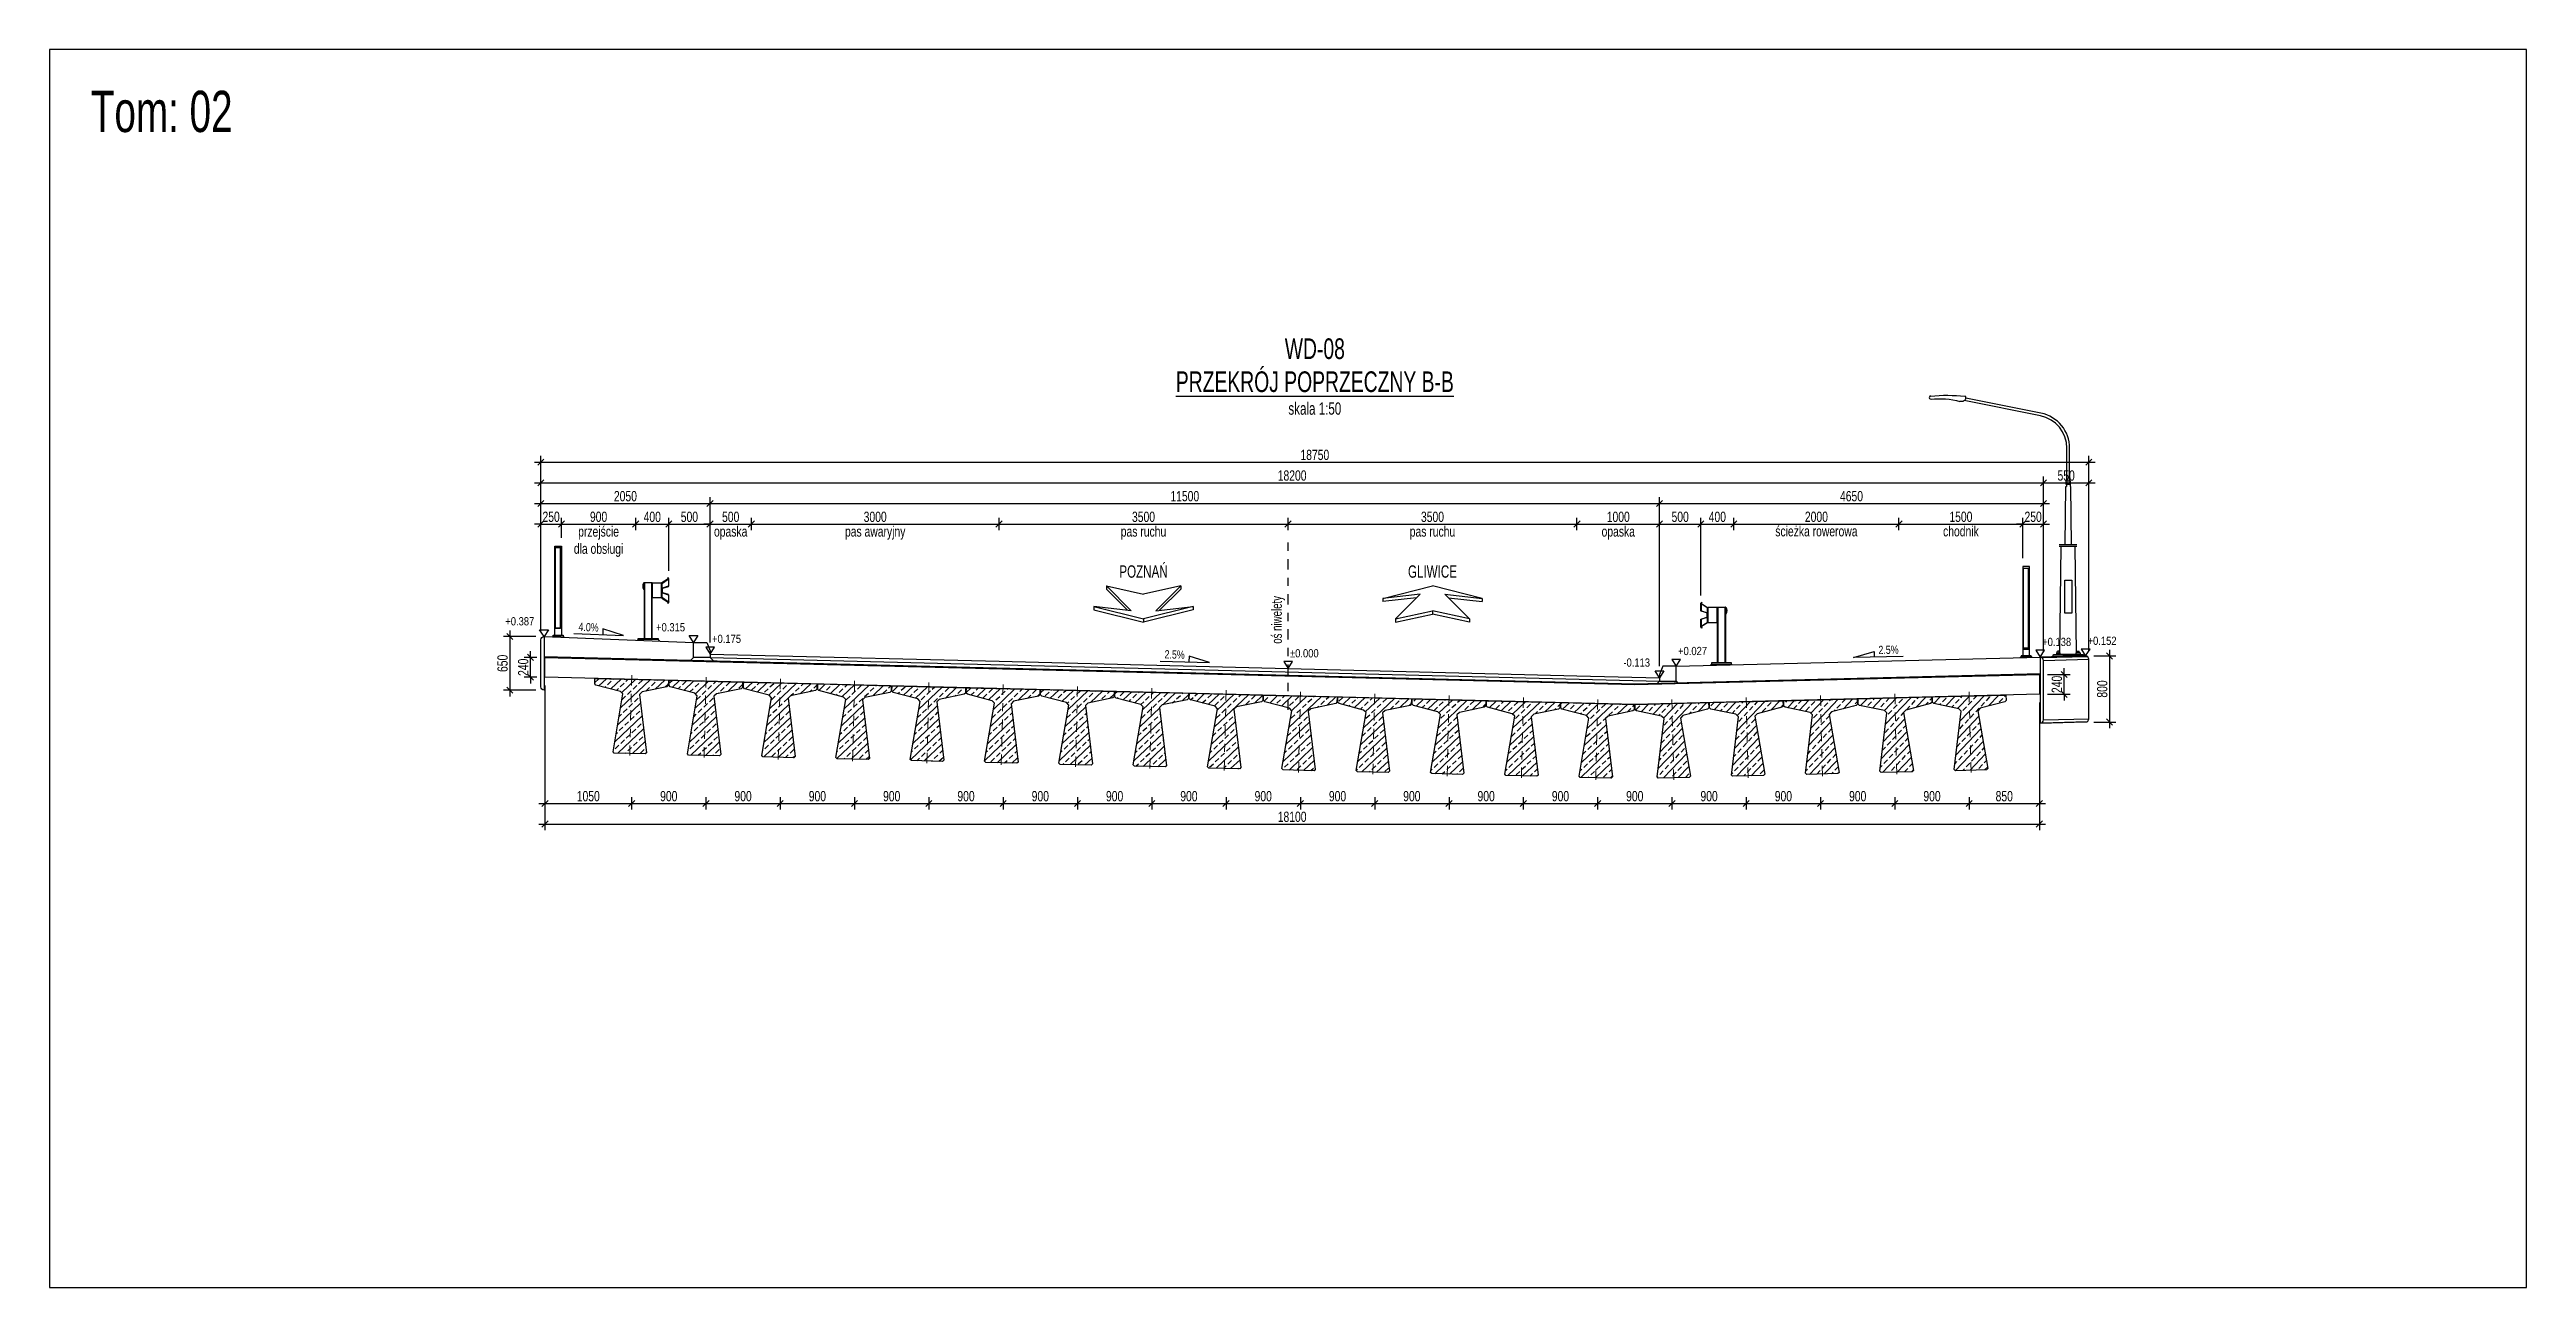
# Model space of a CAD drawing. Header units: metres. Extents: x -15 to 43, y -82 to 57.
# Drawn here: x -15 to 15, y -37.5 to -22.5 of the extents above; entities that cross this region are included whole.
import ezdxf
from ezdxf.enums import TextEntityAlignment as Align

# ---------------------------------------------------------------- set-up
doc = ezdxf.new("R2010")
doc.units = ezdxf.units.M
doc.header["$MEASUREMENT"] = 0
doc.linetypes.add('CENTER', pattern=[2, 1.25, -0.25, 0.25, -0.25])
doc.linetypes.add('HIDDEN', pattern=[0.375, 0.25, -0.125])
for name, color, linetype in [('AII_M_balustrady', 8, 'Continuous'), ('AII_M_bariery', 8, 'Continuous'), ('AII_M_izolacja', 8, 'Continuous'), ('AII_M_konstrukcja beton', 3, 'Continuous'), ('AII_M_krawężnik', 9, 'Continuous'), ('AII_M_kreskowanie', 8, 'Continuous'), ('AII_M_nawierzchnia', 9, 'Continuous'), ('AII_M_opis', 1, 'Continuous'), ('AII_M_wymiary', 9, 'Continuous'), ('AII_M_wyposażenie', 8, 'Continuous')]:
    doc.layers.add(name, color=color, linetype=linetype)
doc.layers.add('AII_M_koty wysokościowe', color=1, linetype='Continuous', lineweight=18)
doc.layers.add('AII_M_osie główne', color=9, linetype='CENTER', lineweight=18)
doc.layers.add('AII_M_pomoc', color=30, linetype='Continuous', plot=False)
doc.styles.add('AII_norm.', font='CDMSIMPL.shx', dxfattribs={"width": 0.75, "bigfont": 'CDMBIGPL.shx'})
doc.styles.add('CDMSTYLE', font='CDMSIMPL.shx', dxfattribs={"width": 0.7, "bigfont": 'CDMBIGPL.shx'})
doc.dimstyles.new('A2_M50MM', dxfattribs={"dimscale": 0.05, "dimtxt": 2.5, "dimasz": 1.5, "dimexe": 1.5, "dimexo": 2, "dimgap": 0.5, "dimtad": 1, "dimdec": 0, "dimlfac": 1000, "dimrnd": 5, "dimzin": 9, "dimtxsty": 'AII_norm.', "dimblk": 'OBLIQUE', "dimcen": 2.5, "dimdle": 1.5, "dimclrd": 256, "dimclre": 256, "dimclrt": 1, "dimadec": 1, "dimazin": 2, "dimtfac": 1, "dimtdec": 0, "dimtix": 1, "dimtmove": 1, "dimatfit": 3, "dimfxl": 1, "dimtvp": 1, "dimtfillclr": 256, "dimtolj": 1, "dimtzin": 0, "dimarcsym": 0})

msp = doc.modelspace()

# ---------------------------------------------------------------- texts
at = {"layer": 'AII_M_opis', "lineweight": 25, "style": 'AII_norm.', "width": 0.7}
msp.add_text('oś niwelety', height=0.125, rotation=90, dxfattribs=at).set_placement((-0.075, -29.7))
at = {"layer": 'AII_M_pomoc', "lineweight": 25, "style": 'CDMSTYLE', "width": 0.7}
msp.add_text('Tom: 02', height=0.5, dxfattribs=at).set_placement((-14.5, -23.5))

# ---------------------------------------------------------------- blocks, each defined once
blk = doc.blocks.new('Deska_0.65')
at = {"layer": 'AII_M_wyposażenie', "color": 0, "linetype": 'ByBlock', "lineweight": -2}
blk.add_lwpolyline([(0, 0), (0, -0.65, 0.414214), (0.04, -0.61), (0.04, -0.04, 0.414214)], format="xyb", close=True, dxfattribs=at)
blk = doc.blocks.new('Bariera')
at = {"color": 0, "linetype": 'ByBlock', "lineweight": -2}
for p, q in [((-0.165, 0.685), (-0.165, 0.505)), ((-0.069, 0.685), (-0.165, 0.685)), ((-0.161, 0.505), (-0.161, 0.685)), ((-0.05, 0.685), (-0.069, 0.685)), ((-0.054, 0.505), (-0.054, 0.685)), ((-0.05, 0.683), (-0.05, 0.687)), ((-0.05, 0.503), (-0.05, 0.683)), ((-0.042, 0.687), (-0.042, 0.013)), ((0.042, 0.687), (0.042, 0.013)), ((0.052, 0.689), (0.05, 0.687)), ((-0.165, 0.505), (-0.05, 0.505))]:
    blk.add_line(p, q, dxfattribs=at)
for points in [[(-0.25, 0.454), (-0.25, 0.538, -0.324981), (-0.245, 0.545), (-0.178, 0.566, 0.324981), (-0.173, 0.573), (-0.173, 0.593), (-0.173, 0.613, 0.324981), (-0.178, 0.62), (-0.245, 0.641, -0.324981), (-0.25, 0.648), (-0.25, 0.732, -0.15172), (-0.249, 0.736), (-0.239, 0.75), (-0.237, 0.748), (-0.246, 0.735, 0.15172), (-0.247, 0.731), (-0.247, 0.65, 0.324981), (-0.242, 0.644), (-0.175, 0.622, -0.324981), (-0.17, 0.615), (-0.17, 0.593), (-0.17, 0.571, -0.324981), (-0.175, 0.564), (-0.242, 0.542, 0.324981), (-0.247, 0.536), (-0.247, 0.455, 0.15172), (-0.246, 0.451), (-0.237, 0.438), (-0.239, 0.436), (-0.249, 0.45, -0.15172), (-0.25, 0.454, 0.15172), (-0.249, 0.45)], [(0.052, 0.689, -0.305469), (0.052, 0.605), (0.05, 0.607, 0.3), (0.05, 0.687, 0.425)]]:
    blk.add_lwpolyline(points, format="xyb", dxfattribs=at)
blk.add_lwpolyline([(-0.168, 0.685, -0.252386), (-0.165, 0.679), (-0.165, 0.507, -0.252386), (-0.168, 0.501), (-0.241, 0.453), (-0.244, 0.457), (-0.173, 0.504, 0.252386), (-0.17, 0.509), (-0.17, 0.677, 0.252386), (-0.173, 0.682), (-0.244, 0.729), (-0.241, 0.733)], format="xyb", close=True, dxfattribs=at)
blk.add_lwpolyline([(-0.05, 0.013), (-0.05, 0.687), (0.05, 0.687), (0.05, 0.013)], dxfattribs=at)
blk.add_lwpolyline([(-0.12, 0), (0.12, 0), (0.12, 0.013), (-0.12, 0.013)], close=True, dxfattribs=at)
blk = doc.blocks.new('Balustrada_1.1')
at = {"layer": 'AII_M_balustrady', "color": 0, "linetype": 'ByBlock', "lineweight": -2}
for points in [[(0.04, 0.01), (0.04, 1.09), (-0.04, 1.09), (-0.04, 0.01)], [(-0.04, 1.07), (0.04, 1.07)], [(-0.03, 0.1), (-0.03, 1.07)], [(0.03, 0.1), (0.03, 1.07)]]:
    blk.add_lwpolyline(points, dxfattribs=at)
for points in [[(-0.06, 0), (0.06, 0), (0.06, 0.01), (-0.06, 0.01)], [(-0.03, 0.09), (0.03, 0.09), (0.03, 0.1), (-0.03, 0.1)]]:
    blk.add_lwpolyline(points, close=True, dxfattribs=at)
blk = doc.blocks.new('Deska_0.8')
at = {"layer": 'AII_M_wyposażenie', "color": 0, "linetype": 'ByBlock', "lineweight": -2}
blk.add_lwpolyline([(0, 0), (0, -0.8, 0.414214), (0.04, -0.76), (0.04, -0.04, 0.414214)], format="xyb", close=True, dxfattribs=at)
blk = doc.blocks.new('Latarnia_0.8_2.5')
at = {"layer": 'AII_M_wyposażenie', "color": 0, "linetype": 'ByBlock', "lineweight": -2, "ltscale": 5, "extrusion": (0, 0, -1)}
for p, q in [((0.003, 2.923), (-0.92, 3.108)), ((0.01, 2.956), (-0.899, 3.137)), ((0.324, 2.146), (0.324, 2.532)), ((0.357, 2.144), (0.357, 2.532)), ((0.315, 2.135), (0.324, 2.146)), ((0.365, 2.135), (0.357, 2.144))]:
    blk.add_line(p, q, dxfattribs=at)
at = {"layer": 'AII_M_wyposażenie', "color": 0, "linetype": 'ByBlock', "lineweight": -2, "ltscale": 5}
for p, q in [((0.303, 1.36), (0.31, 2.069)), ((0.31, 2.069), (0.319, 2.069)), ((0.319, 2.091), (0.319, 2.069)), ((0.362, 2.091), (0.362, 2.069)), ((0.362, 2.069), (0.371, 2.069)), ((0.378, 1.36), (0.371, 2.069)), ((0.24, 0.053), (0.255, 1.34)), ((0.44, 0.053), (0.426, 1.34)), ((0.438, 0.033), (0.242, 0.033))]:
    blk.add_line(p, q, dxfattribs=at)
at = {"layer": 'AII_M_wyposażenie', "color": 0, "linetype": 'ByBlock', "lineweight": -2, "ltscale": 0.2}
for p, q in [((0.445, 1.36), (0.23, 1.36)), ((0.445, 1.34), (0.23, 1.34))]:
    blk.add_line(p, q, dxfattribs=at)
at = {"layer": 'AII_M_wyposażenie', "color": 0, "linetype": 'ByBlock', "lineweight": -2}
for p, q in [((0.245, 0.036), (0.195, 0.036)), ((0.195, 0.033), (0.195, 0.036)), ((0.197, 0.053), (0.197, 0.036)), ((0.197, 0.053), (0.243, 0.053)), ((0.213, 0.073), (0.208, 0.068)), ((0.208, 0.053), (0.208, 0.068)), ((0.227, 0.073), (0.213, 0.073)), ((0.232, 0.068), (0.227, 0.073)), ((0.232, 0.053), (0.232, 0.068)), ((0.243, 0.036), (0.243, 0.053)), ((0.245, 0.033), (0.245, 0.036)), ((0.435, 0.033), (0.435, 0.036)), ((0.435, 0.036), (0.485, 0.036)), ((0.437, 0.036), (0.437, 0.053)), ((0.483, 0.053), (0.437, 0.053)), ((0.448, 0.068), (0.453, 0.073)), ((0.448, 0.053), (0.448, 0.068)), ((0.453, 0.073), (0.467, 0.073)), ((0.467, 0.073), (0.472, 0.068)), ((0.472, 0.053), (0.472, 0.068)), ((0.483, 0.053), (0.483, 0.036)), ((0.485, 0.033), (0.485, 0.036))]:
    blk.add_line(p, q, dxfattribs=at)
blk.add_lwpolyline([(0, -0.8), (0.55, -0.786, 0.414214), (0.59, -0.746), (0.59, -0.026, 0.414214), (0.55, 0.014), (0, 0)], format="xyb", dxfattribs=at)
for points in [[(0.02, -0.005), (0.57, 0.008)], [(0.16, 0.023), (0.141, 0.004)], [(0.52, 0.023), (0.53, 0.013)], [(0.04, -0.04), (0.59, -0.026)], [(0.02, -0.795), (0.57, -0.781)]]:
    blk.add_lwpolyline(points, dxfattribs=at)
blk.add_lwpolyline([(0.16, 0.033), (0.52, 0.033), (0.52, 0.023), (0.16, 0.023)], close=True, dxfattribs=at)
at = {"layer": 'AII_M_wyposażenie', "color": 0, "linetype": 'ByBlock', "lineweight": -2, "elevation": 0}
blk.add_lwpolyline([(0.04, -0.76), (0.59, -0.746)], dxfattribs=at)
at = {"layer": 'AII_M_wyposażenie', "color": 0, "linetype": 'ByBlock', "lineweight": -2, "ltscale": 5}
for centre in [(0.324, 2.113), (0.356, 2.113)]:
    blk.add_circle(centre, 0.00534, dxfattribs=at)
for centre, radius, start, end in [((-1.324, 3.145), 0.0185, 95.8276, 277.0544), ((-0.918, 3.143), 0.0193, 343.5823, 72.9825), ((-0.075, 2.532), 0.399, 0, 78.6901), ((-0.075, 2.532), 0.432, 0, 78.6901)]:
    blk.add_arc(centre, radius, start, end, dxfattribs=at)
at = {"layer": 'AII_M_wyposażenie', "color": 0, "linetype": 'ByBlock', "lineweight": -2, "ltscale": 5, "extrusion": (0, 0, -1)}
for centre, radius, start, end in [((1.128, 1.21), 1.963, 84.2073, 96.3257), ((1.221, 2.131), 1, 84.2065, 104.45), ((0.953, 3.153), 0.0567, 196.5854, 288.7065)]:
    blk.add_arc(centre, radius, start, end, dxfattribs=at)
at = {"layer": 'AII_M_wyposażenie', "color": 0, "linetype": 'ByBlock', "lineweight": -2, "ltscale": 5}
for points in [[(0.315, 2.135), (0.365, 2.135), (0.365, 2.091), (0.315, 2.091)], [(0.297, 0.933), (0.382, 0.933), (0.382, 0.533), (0.297, 0.533)]]:
    blk.add_3dface(points, dxfattribs=at)
blk = doc.blocks.new('_OBLIQUE')
at = {"color": 0, "linetype": 'ByBlock'}
blk.add_line((-0.5, -0.5), (0.5, 0.5), dxfattribs=at)
blk = doc.blocks.new('*D8345')
at = {"layer": 'AII_M_wymiary', "lineweight": -2, "transparency": 16777216}
for p, q in [((-9.11, -29.6126), (-9.5, -29.6126)), ((-9.425, -29.5376), (-9.425, -30.3376)), ((-9.11, -30.2626), (-9.5, -30.2626))]:
    blk.add_line(p, q, dxfattribs=at)
at = {"layer": 'Defpoints', "color": 0, "lineweight": 25, "transparency": 16777216}
for p in [(-9.01, -29.6126), (-9.425, -30.2626), (-9.01, -30.2626)]:
    blk.add_point(p, dxfattribs=at)
at = {"layer": 'AII_M_wymiary', "lineweight": -2, "transparency": 16777216, "xscale": 0.07500000000000001, "yscale": 0.07500000000000001, "zscale": 0.07500000000000001}
for p, rotation in [((-9.425, -29.6126), 90), ((-9.425, -30.2626), 270)]:
    blk.add_blockref('_OBLIQUE', p, dxfattribs=dict(at, rotation=rotation))
at = {"layer": 'AII_M_wymiary', "color": 1, "lineweight": 25, "transparency": 16777216, "insert": (-9.5125, -29.9376), "char_height": 0.125, "attachment_point": 5, "rotation": 90, "style": 'AII_norm.'}
blk.add_mtext('\\A1;650', dxfattribs=at)
blk = doc.blocks.new('*D8346')
at = {"layer": 'AII_M_wymiary', "lineweight": -2, "transparency": 16777216}
for p, q in [((9.76, -29.8485), (10.025, -29.8485)), ((9.95, -29.7735), (9.95, -30.7235)), ((9.76, -30.6485), (10.025, -30.6485))]:
    blk.add_line(p, q, dxfattribs=at)
at = {"layer": 'Defpoints', "color": 0, "lineweight": 25, "transparency": 16777216}
for p in [(9.66, -29.8485), (9.66, -30.6485), (9.95, -30.6485)]:
    blk.add_point(p, dxfattribs=at)
at = {"layer": 'AII_M_wymiary', "lineweight": -2, "transparency": 16777216, "xscale": 0.07500000000000001, "yscale": 0.07500000000000001, "zscale": 0.07500000000000001}
for p, rotation in [((9.95, -29.8485), 90), ((9.95, -30.6485), 270)]:
    blk.add_blockref('_OBLIQUE', p, dxfattribs=dict(at, rotation=rotation))
at = {"layer": 'AII_M_wymiary', "color": 1, "lineweight": 25, "transparency": 16777216, "insert": (9.8625, -30.2485), "char_height": 0.125, "attachment_point": 5, "rotation": 90, "style": 'AII_norm.'}
blk.add_mtext('\\A1;800', dxfattribs=at)
blk = doc.blocks.new('Kierunek_od')
at = {"layer": 'AII_M_opis', "color": 0}
for p, q in [((-0.45, 0), (0, -0.1)), ((-0.45, 0), (-0.15, -0.3)), ((-0.45, 0), (-0.45, -0.04)), ((0.45, 0), (0, -0.1)), ((0.45, 0), (0.15, -0.3)), ((0.45, 0), (0.45, -0.04)), ((-0.15, -0.3), (-0.6, -0.25)), ((-0.6, -0.25), (0, -0.4)), ((-0.6, -0.25), (-0.6, -0.29)), ((-0.6, -0.29), (0, -0.44)), ((-0.45, -0.04), (-0.195, -0.295)), ((0.6, -0.25), (0, -0.4)), ((0.6, -0.29), (0, -0.44)), ((0.15, -0.3), (0.6, -0.25)), ((0.45, -0.04), (0.195, -0.295)), ((0.6, -0.25), (0.6, -0.29)), ((0, -0.4), (0, -0.44))]:
    blk.add_line(p, q, dxfattribs=at)
at = {"layer": 'AII_M_opis', "color": 2, "style": 'AII_norm.', "width": 0.7, "flags": 4}
blk.add_attdef('KIERUNEK', text='', height=0.15, dxfattribs=at).set_placement((0, 0.175), align=Align.MIDDLE_CENTER)
blk = doc.blocks.new('Kierunek_do')
at = {"layer": 'AII_M_opis', "color": 0}
for p, q in [((-0.6, -0.15), (0, 0)), ((0.6, -0.15), (0, 0)), ((-0.15, -0.1), (-0.6, -0.15)), ((-0.195, -0.145), (-0.6, -0.19)), ((-0.6, -0.15), (-0.6, -0.19)), ((-0.45, -0.4), (-0.15, -0.1)), ((0.45, -0.4), (0, -0.3)), ((0, -0.3), (0, -0.34)), ((0.45, -0.4), (0.15, -0.1)), ((0.15, -0.1), (0.6, -0.15)), ((0.195, -0.145), (0.6, -0.19)), ((0.6, -0.15), (0.6, -0.19)), ((-0.45, -0.4), (0, -0.3)), ((-0.45, -0.44), (0, -0.34)), ((-0.45, -0.4), (-0.45, -0.44)), ((0.45, -0.44), (0, -0.34)), ((0.45, -0.4), (0.45, -0.44))]:
    blk.add_line(p, q, dxfattribs=at)
at = {"layer": 'AII_M_opis', "color": 2, "lineweight": 25, "style": 'AII_norm.', "width": 0.7, "flags": 4}
blk.add_attdef('KIERUNEK', text='', height=0.15, rotation=360, dxfattribs=at).set_placement((0, 0.175), align=Align.MIDDLE_CENTER)
blk = doc.blocks.new('Spadek')
at = {"layer": 'AII_M_wymiary', "color": 0}
blk.add_lwpolyline([(-0.3, 0), (0.3, 0), (0.05, 0.07), (0.05, 0.07), (0.05, 0)], dxfattribs=at)
at = {"layer": 'AII_M_wymiary', "color": 1, "style": 'CDMSTYLE', "width": 0.8}
blk.add_attdef('SP', text='', height=0.1, rotation=360, dxfattribs=at).set_placement((-0.125, 0.035), align=Align.CENTER)
blk = doc.blocks.new('*D8347')
at = {"layer": 'AII_M_wymiary', "lineweight": -2, "transparency": 16777216}
for p, q in [((-7, -29.685), (-7, -28.175)), ((-6.5, -28.325), (-6.5, -28.175)), ((-7, -28.25), (-7.075, -28.25)), ((-7, -28.25), (-6.5, -28.25)), ((-6.5, -28.25), (-6.425, -28.25))]:
    blk.add_line(p, q, dxfattribs=at)
at = {"layer": 'Defpoints', "color": 0, "lineweight": 25, "transparency": 16777216}
for p in [(-6.5, -28.25), (-6.5, -28.425), (-7, -29.785)]:
    blk.add_point(p, dxfattribs=at)
at = {"layer": 'AII_M_wymiary', "lineweight": -2, "transparency": 16777216, "xscale": 0.07500000000000001, "yscale": 0.07500000000000001, "zscale": 0.07500000000000001}
blk.add_blockref('_OBLIQUE', (-7, -28.25), dxfattribs=at)
at = {"layer": 'AII_M_wymiary', "lineweight": -2, "transparency": 16777216, "xscale": 0.07500000000000001, "yscale": 0.07500000000000001, "zscale": 0.07500000000000001, "rotation": 180}
blk.add_blockref('_OBLIQUE', (-6.5, -28.25), dxfattribs=at)
at = {"layer": 'AII_M_wymiary', "color": 1, "lineweight": 25, "transparency": 16777216, "char_height": 0.125, "attachment_point": 5, "style": 'AII_norm.'}
for s, insert in [('\\A1;500', (-6.75, -28.163)), ('\\A1;opaska', (-6.75, -28.358))]:
    blk.add_mtext(s, dxfattribs=dict(at, insert=insert))
blk = doc.blocks.new('*D8348')
at = {"layer": 'AII_M_wymiary', "lineweight": -2, "transparency": 16777216}
for p, q in [((-6.5, -28.325), (-6.5, -28.175)), ((-3.5, -28.325), (-3.5, -28.175)), ((-6.575, -28.25), (-3.425, -28.25))]:
    blk.add_line(p, q, dxfattribs=at)
at = {"layer": 'Defpoints', "color": 0, "lineweight": 25, "transparency": 16777216}
for p in [(-6.5, -28.425), (-3.5, -28.25), (-3.5, -28.425)]:
    blk.add_point(p, dxfattribs=at)
at = {"layer": 'AII_M_wymiary', "lineweight": -2, "transparency": 16777216, "xscale": 0.07500000000000001, "yscale": 0.07500000000000001, "zscale": 0.07500000000000001, "rotation": 180}
blk.add_blockref('_OBLIQUE', (-6.5, -28.25), dxfattribs=at)
at = {"layer": 'AII_M_wymiary', "lineweight": -2, "transparency": 16777216, "xscale": 0.07500000000000001, "yscale": 0.07500000000000001, "zscale": 0.07500000000000001}
blk.add_blockref('_OBLIQUE', (-3.5, -28.25), dxfattribs=at)
at = {"layer": 'AII_M_wymiary', "color": 1, "lineweight": 25, "transparency": 16777216, "char_height": 0.125, "attachment_point": 5, "style": 'AII_norm.'}
for s, insert in [('\\A1;3000', (-5, -28.163)), ('\\A1;pas awaryjny', (-5, -28.358))]:
    blk.add_mtext(s, dxfattribs=dict(at, insert=insert))
blk = doc.blocks.new('*D8349')
at = {"layer": 'AII_M_wymiary', "lineweight": -2, "transparency": 16777216}
for p, q in [((-3.5, -28.325), (-3.5, -28.175)), ((0, -28.325), (0, -28.175)), ((-3.575, -28.25), (0.075, -28.25))]:
    blk.add_line(p, q, dxfattribs=at)
at = {"layer": 'Defpoints', "color": 0, "lineweight": 25, "transparency": 16777216}
for p in [(-3.5, -28.425), (0, -28.25), (0, -28.425)]:
    blk.add_point(p, dxfattribs=at)
at = {"layer": 'AII_M_wymiary', "lineweight": -2, "transparency": 16777216, "xscale": 0.07500000000000001, "yscale": 0.07500000000000001, "zscale": 0.07500000000000001, "rotation": 180}
blk.add_blockref('_OBLIQUE', (-3.5, -28.25), dxfattribs=at)
at = {"layer": 'AII_M_wymiary', "lineweight": -2, "transparency": 16777216, "xscale": 0.07500000000000001, "yscale": 0.07500000000000001, "zscale": 0.07500000000000001}
blk.add_blockref('_OBLIQUE', (0, -28.25), dxfattribs=at)
at = {"layer": 'AII_M_wymiary', "color": 1, "lineweight": 25, "transparency": 16777216, "char_height": 0.125, "attachment_point": 5, "style": 'AII_norm.'}
for s, insert in [('\\A1;3500', (-1.75, -28.163)), ('\\A1;pas ruchu', (-1.75, -28.358))]:
    blk.add_mtext(s, dxfattribs=dict(at, insert=insert))
blk = doc.blocks.new('*D8350')
at = {"layer": 'AII_M_wymiary', "lineweight": -2, "transparency": 16777216}
for p, q in [((0, -28.325), (0, -28.175)), ((3.5, -28.325), (3.5, -28.175)), ((-0.075, -28.25), (3.575, -28.25))]:
    blk.add_line(p, q, dxfattribs=at)
at = {"layer": 'Defpoints', "color": 0, "lineweight": 25, "transparency": 16777216}
for p in [(0, -28.425), (3.5, -28.25), (3.5, -28.425)]:
    blk.add_point(p, dxfattribs=at)
at = {"layer": 'AII_M_wymiary', "lineweight": -2, "transparency": 16777216, "xscale": 0.07500000000000001, "yscale": 0.07500000000000001, "zscale": 0.07500000000000001, "rotation": 180}
blk.add_blockref('_OBLIQUE', (0, -28.25), dxfattribs=at)
at = {"layer": 'AII_M_wymiary', "lineweight": -2, "transparency": 16777216, "xscale": 0.07500000000000001, "yscale": 0.07500000000000001, "zscale": 0.07500000000000001}
blk.add_blockref('_OBLIQUE', (3.5, -28.25), dxfattribs=at)
at = {"layer": 'AII_M_wymiary', "color": 1, "lineweight": 25, "transparency": 16777216, "char_height": 0.125, "attachment_point": 5, "style": 'AII_norm.'}
for s, insert in [('\\A1;3500', (1.75, -28.163)), ('\\A1;pas ruchu', (1.75, -28.358))]:
    blk.add_mtext(s, dxfattribs=dict(at, insert=insert))
blk = doc.blocks.new('*D8351')
at = {"layer": 'AII_M_wymiary', "lineweight": -2, "transparency": 16777216}
for p, q in [((3.5, -28.325), (3.5, -28.175)), ((4.5, -29.973), (4.5, -28.175)), ((3.425, -28.25), (4.575, -28.25))]:
    blk.add_line(p, q, dxfattribs=at)
at = {"layer": 'Defpoints', "color": 0, "lineweight": 25, "transparency": 16777216}
for p in [(3.5, -28.425), (4.5, -28.25), (4.5, -30.073)]:
    blk.add_point(p, dxfattribs=at)
at = {"layer": 'AII_M_wymiary', "lineweight": -2, "transparency": 16777216, "xscale": 0.07500000000000001, "yscale": 0.07500000000000001, "zscale": 0.07500000000000001, "rotation": 180}
blk.add_blockref('_OBLIQUE', (3.5, -28.25), dxfattribs=at)
at = {"layer": 'AII_M_wymiary', "lineweight": -2, "transparency": 16777216, "xscale": 0.07500000000000001, "yscale": 0.07500000000000001, "zscale": 0.07500000000000001}
blk.add_blockref('_OBLIQUE', (4.5, -28.25), dxfattribs=at)
at = {"layer": 'AII_M_wymiary', "color": 1, "lineweight": 25, "transparency": 16777216, "char_height": 0.125, "attachment_point": 5, "style": 'AII_norm.'}
for s, insert in [('\\A1;1000', (4, -28.163)), ('\\A1;opaska', (4, -28.358))]:
    blk.add_mtext(s, dxfattribs=dict(at, insert=insert))
blk = doc.blocks.new('*D8352')
at = {"layer": 'AII_M_wymiary', "lineweight": -2, "transparency": 16777216}
for p, q in [((-7.5, -28.816), (-7.5, -28.175)), ((-7, -29.685), (-7, -28.175)), ((-7.575, -28.25), (-6.925, -28.25))]:
    blk.add_line(p, q, dxfattribs=at)
at = {"layer": 'Defpoints', "color": 0, "lineweight": 25, "transparency": 16777216}
for p in [(-7, -28.25), (-7.5, -28.916), (-7, -29.785)]:
    blk.add_point(p, dxfattribs=at)
at = {"layer": 'AII_M_wymiary', "lineweight": -2, "transparency": 16777216, "xscale": 0.07500000000000001, "yscale": 0.07500000000000001, "zscale": 0.07500000000000001, "rotation": 180}
blk.add_blockref('_OBLIQUE', (-7.5, -28.25), dxfattribs=at)
at = {"layer": 'AII_M_wymiary', "lineweight": -2, "transparency": 16777216, "xscale": 0.07500000000000001, "yscale": 0.07500000000000001, "zscale": 0.07500000000000001}
blk.add_blockref('_OBLIQUE', (-7, -28.25), dxfattribs=at)
at = {"layer": 'AII_M_wymiary', "color": 1, "lineweight": 25, "transparency": 16777216, "insert": (-7.25, -28.163), "char_height": 0.125, "attachment_point": 5, "style": 'AII_norm.'}
blk.add_mtext('\\A1;500', dxfattribs=at)
blk = doc.blocks.new('*D8353')
at = {"layer": 'AII_M_wymiary', "lineweight": -2, "transparency": 16777216}
for p, q in [((-7.9, -28.325), (-7.9, -28.175)), ((-7.5, -28.816), (-7.5, -28.175)), ((-7.975, -28.25), (-7.425, -28.25))]:
    blk.add_line(p, q, dxfattribs=at)
at = {"layer": 'Defpoints', "color": 0, "lineweight": 25, "transparency": 16777216}
for p in [(-7.9, -28.425), (-7.5, -28.25), (-7.5, -28.916)]:
    blk.add_point(p, dxfattribs=at)
at = {"layer": 'AII_M_wymiary', "lineweight": -2, "transparency": 16777216, "xscale": 0.07500000000000001, "yscale": 0.07500000000000001, "zscale": 0.07500000000000001, "rotation": 180}
blk.add_blockref('_OBLIQUE', (-7.9, -28.25), dxfattribs=at)
at = {"layer": 'AII_M_wymiary', "lineweight": -2, "transparency": 16777216, "xscale": 0.07500000000000001, "yscale": 0.07500000000000001, "zscale": 0.07500000000000001}
blk.add_blockref('_OBLIQUE', (-7.5, -28.25), dxfattribs=at)
at = {"layer": 'AII_M_wymiary', "color": 1, "lineweight": 25, "transparency": 16777216, "insert": (-7.7, -28.163), "char_height": 0.125, "attachment_point": 5, "style": 'AII_norm.'}
blk.add_mtext('\\A1;400', dxfattribs=at)
blk = doc.blocks.new('*D8354')
at = {"layer": 'AII_M_wymiary', "lineweight": -2, "transparency": 16777216}
for p, q in [((-8.8, -28.417), (-8.8, -28.175)), ((-7.9, -28.325), (-7.9, -28.175)), ((-8.875, -28.25), (-7.825, -28.25))]:
    blk.add_line(p, q, dxfattribs=at)
at = {"layer": 'Defpoints', "color": 0, "lineweight": 25, "transparency": 16777216}
for p in [(-7.9, -28.25), (-7.9, -28.425), (-8.8, -28.517)]:
    blk.add_point(p, dxfattribs=at)
at = {"layer": 'AII_M_wymiary', "lineweight": -2, "transparency": 16777216, "xscale": 0.07500000000000001, "yscale": 0.07500000000000001, "zscale": 0.07500000000000001, "rotation": 180}
blk.add_blockref('_OBLIQUE', (-8.8, -28.25), dxfattribs=at)
at = {"layer": 'AII_M_wymiary', "lineweight": -2, "transparency": 16777216, "xscale": 0.07500000000000001, "yscale": 0.07500000000000001, "zscale": 0.07500000000000001}
blk.add_blockref('_OBLIQUE', (-7.9, -28.25), dxfattribs=at)
at = {"layer": 'AII_M_wymiary', "color": 1, "lineweight": 25, "transparency": 16777216, "char_height": 0.125, "attachment_point": 5, "style": 'AII_norm.'}
for s, insert in [('\\A1;900', (-8.35, -28.1625)), ('\\A1;przejście\\Pdla obsługi', (-8.35, -28.4625))]:
    blk.add_mtext(s, dxfattribs=dict(at, insert=insert))
blk = doc.blocks.new('*D8355')
at = {"layer": 'AII_M_wymiary', "lineweight": -2, "transparency": 16777216}
for p, q in [((-9.05, -29.5526), (-9.05, -28.175)), ((-8.8, -28.417), (-8.8, -28.175)), ((-9.05, -28.25), (-9.125, -28.25)), ((-9.05, -28.25), (-8.8, -28.25)), ((-8.8, -28.25), (-8.725, -28.25))]:
    blk.add_line(p, q, dxfattribs=at)
at = {"layer": 'Defpoints', "color": 0, "lineweight": 25, "transparency": 16777216}
for p in [(-8.8, -28.25), (-8.8, -28.517), (-9.05, -29.6526)]:
    blk.add_point(p, dxfattribs=at)
at = {"layer": 'AII_M_wymiary', "lineweight": -2, "transparency": 16777216, "xscale": 0.07500000000000001, "yscale": 0.07500000000000001, "zscale": 0.07500000000000001}
blk.add_blockref('_OBLIQUE', (-9.05, -28.25), dxfattribs=at)
at = {"layer": 'AII_M_wymiary', "lineweight": -2, "transparency": 16777216, "xscale": 0.07500000000000001, "yscale": 0.07500000000000001, "zscale": 0.07500000000000001, "rotation": 180}
blk.add_blockref('_OBLIQUE', (-8.8, -28.25), dxfattribs=at)
at = {"layer": 'AII_M_wymiary', "color": 1, "lineweight": 25, "transparency": 16777216, "insert": (-8.925, -28.1625), "char_height": 0.125, "attachment_point": 5, "style": 'AII_norm.'}
blk.add_mtext('\\A1;250', dxfattribs=at)
blk = doc.blocks.new('*D8356')
at = {"layer": 'AII_M_wymiary', "lineweight": -2, "transparency": 16777216}
for p, q in [((4.5, -29.973), (4.5, -28.175)), ((5, -29.114), (5, -28.175)), ((4.425, -28.25), (5.075, -28.25))]:
    blk.add_line(p, q, dxfattribs=at)
at = {"layer": 'Defpoints', "color": 0, "lineweight": 25, "transparency": 16777216}
for p in [(5, -28.25), (5, -29.214), (4.5, -30.073)]:
    blk.add_point(p, dxfattribs=at)
at = {"layer": 'AII_M_wymiary', "lineweight": -2, "transparency": 16777216, "xscale": 0.07500000000000001, "yscale": 0.07500000000000001, "zscale": 0.07500000000000001, "rotation": 180}
blk.add_blockref('_OBLIQUE', (4.5, -28.25), dxfattribs=at)
at = {"layer": 'AII_M_wymiary', "lineweight": -2, "transparency": 16777216, "xscale": 0.07500000000000001, "yscale": 0.07500000000000001, "zscale": 0.07500000000000001}
blk.add_blockref('_OBLIQUE', (5, -28.25), dxfattribs=at)
at = {"layer": 'AII_M_wymiary', "color": 1, "lineweight": 25, "transparency": 16777216, "insert": (4.75, -28.163), "char_height": 0.125, "attachment_point": 5, "style": 'AII_norm.'}
blk.add_mtext('\\A1;500', dxfattribs=at)
blk = doc.blocks.new('*D8357')
at = {"layer": 'AII_M_wymiary', "lineweight": -2, "transparency": 16777216}
for p, q in [((5, -29.114), (5, -28.175)), ((5.4, -28.325), (5.4, -28.175)), ((4.925, -28.25), (5.475, -28.25))]:
    blk.add_line(p, q, dxfattribs=at)
at = {"layer": 'Defpoints', "color": 0, "lineweight": 25, "transparency": 16777216}
for p in [(5.4, -28.25), (5.4, -28.425), (5, -29.214)]:
    blk.add_point(p, dxfattribs=at)
at = {"layer": 'AII_M_wymiary', "lineweight": -2, "transparency": 16777216, "xscale": 0.07500000000000001, "yscale": 0.07500000000000001, "zscale": 0.07500000000000001, "rotation": 180}
blk.add_blockref('_OBLIQUE', (5, -28.25), dxfattribs=at)
at = {"layer": 'AII_M_wymiary', "lineweight": -2, "transparency": 16777216, "xscale": 0.07500000000000001, "yscale": 0.07500000000000001, "zscale": 0.07500000000000001}
blk.add_blockref('_OBLIQUE', (5.4, -28.25), dxfattribs=at)
at = {"layer": 'AII_M_wymiary', "color": 1, "lineweight": 25, "transparency": 16777216, "insert": (5.2, -28.163), "char_height": 0.125, "attachment_point": 5, "style": 'AII_norm.'}
blk.add_mtext('\\A1;400', dxfattribs=at)
blk = doc.blocks.new('*D8358')
at = {"layer": 'AII_M_wymiary', "lineweight": -2, "transparency": 16777216}
for p, q in [((5.4, -28.325), (5.4, -28.175)), ((7.4, -28.325), (7.4, -28.175)), ((5.325, -28.25), (7.475, -28.25))]:
    blk.add_line(p, q, dxfattribs=at)
at = {"layer": 'Defpoints', "color": 0, "lineweight": 25, "transparency": 16777216}
for p in [(5.4, -28.425), (7.4, -28.25), (7.4, -28.425)]:
    blk.add_point(p, dxfattribs=at)
at = {"layer": 'AII_M_wymiary', "lineweight": -2, "transparency": 16777216, "xscale": 0.07500000000000001, "yscale": 0.07500000000000001, "zscale": 0.07500000000000001, "rotation": 180}
blk.add_blockref('_OBLIQUE', (5.4, -28.25), dxfattribs=at)
at = {"layer": 'AII_M_wymiary', "lineweight": -2, "transparency": 16777216, "xscale": 0.07500000000000001, "yscale": 0.07500000000000001, "zscale": 0.07500000000000001}
blk.add_blockref('_OBLIQUE', (7.4, -28.25), dxfattribs=at)
at = {"layer": 'AII_M_wymiary', "color": 1, "lineweight": 25, "transparency": 16777216, "char_height": 0.125, "attachment_point": 5, "style": 'AII_norm.'}
for s, insert in [('\\A1;2000', (6.4, -28.1625)), ('\\A1;ścieżka rowerowa', (6.4, -28.3375))]:
    blk.add_mtext(s, dxfattribs=dict(at, insert=insert))
blk = doc.blocks.new('*D8359')
at = {"layer": 'AII_M_wymiary', "lineweight": -2, "transparency": 16777216}
for p, q in [((7.4, -28.325), (7.4, -28.175)), ((8.9, -28.665), (8.9, -28.175)), ((7.325, -28.25), (8.975, -28.25))]:
    blk.add_line(p, q, dxfattribs=at)
at = {"layer": 'Defpoints', "color": 0, "lineweight": 25, "transparency": 16777216}
for p in [(7.4, -28.425), (8.9, -28.25), (8.9, -28.765)]:
    blk.add_point(p, dxfattribs=at)
at = {"layer": 'AII_M_wymiary', "lineweight": -2, "transparency": 16777216, "xscale": 0.07500000000000001, "yscale": 0.07500000000000001, "zscale": 0.07500000000000001, "rotation": 180}
blk.add_blockref('_OBLIQUE', (7.4, -28.25), dxfattribs=at)
at = {"layer": 'AII_M_wymiary', "lineweight": -2, "transparency": 16777216, "xscale": 0.07500000000000001, "yscale": 0.07500000000000001, "zscale": 0.07500000000000001}
blk.add_blockref('_OBLIQUE', (8.9, -28.25), dxfattribs=at)
at = {"layer": 'AII_M_wymiary', "color": 1, "lineweight": 25, "transparency": 16777216, "char_height": 0.125, "attachment_point": 5, "style": 'AII_norm.'}
for s, insert in [('\\A1;1500', (8.15, -28.1625)), ('\\A1;chodnik', (8.15, -28.3375))]:
    blk.add_mtext(s, dxfattribs=dict(at, insert=insert))
blk = doc.blocks.new('*D8360')
at = {"layer": 'AII_M_wymiary', "lineweight": -2, "transparency": 16777216}
for p, q in [((8.9, -28.665), (8.9, -28.175)), ((9.15, -29.80225), (9.15, -28.175)), ((8.9, -28.25), (8.825, -28.25)), ((8.9, -28.25), (9.15, -28.25)), ((9.15, -28.25), (9.225, -28.25))]:
    blk.add_line(p, q, dxfattribs=at)
at = {"layer": 'Defpoints', "color": 0, "lineweight": 25, "transparency": 16777216}
for p in [(9.15, -28.25), (8.9, -28.765), (9.15, -29.90225)]:
    blk.add_point(p, dxfattribs=at)
at = {"layer": 'AII_M_wymiary', "lineweight": -2, "transparency": 16777216, "xscale": 0.07500000000000001, "yscale": 0.07500000000000001, "zscale": 0.07500000000000001}
blk.add_blockref('_OBLIQUE', (8.9, -28.25), dxfattribs=at)
at = {"layer": 'AII_M_wymiary', "lineweight": -2, "transparency": 16777216, "xscale": 0.07500000000000001, "yscale": 0.07500000000000001, "zscale": 0.07500000000000001, "rotation": 180}
blk.add_blockref('_OBLIQUE', (9.15, -28.25), dxfattribs=at)
at = {"layer": 'AII_M_wymiary', "color": 1, "lineweight": 25, "transparency": 16777216, "insert": (9.025, -28.1625), "char_height": 0.125, "attachment_point": 5, "style": 'AII_norm.'}
blk.add_mtext('\\A1;250', dxfattribs=at)
blk = doc.blocks.new('*D8361')
at = {"layer": 'AII_M_wymiary', "lineweight": -2, "transparency": 16777216}
for p, q in [((-9.125, -28), (-6.925, -28)), ((-9.05, -29.5526), (-9.05, -27.925)), ((-7, -29.685), (-7, -27.925))]:
    blk.add_line(p, q, dxfattribs=at)
at = {"layer": 'Defpoints', "color": 0, "lineweight": 25, "transparency": 16777216}
for p in [(-7, -28), (-9.05, -29.6526), (-7, -29.785)]:
    blk.add_point(p, dxfattribs=at)
at = {"layer": 'AII_M_wymiary', "lineweight": -2, "transparency": 16777216, "xscale": 0.07500000000000001, "yscale": 0.07500000000000001, "zscale": 0.07500000000000001, "rotation": 180}
blk.add_blockref('_OBLIQUE', (-9.05, -28), dxfattribs=at)
at = {"layer": 'AII_M_wymiary', "lineweight": -2, "transparency": 16777216, "xscale": 0.07500000000000001, "yscale": 0.07500000000000001, "zscale": 0.07500000000000001}
blk.add_blockref('_OBLIQUE', (-7, -28), dxfattribs=at)
at = {"layer": 'AII_M_wymiary', "color": 1, "lineweight": 25, "transparency": 16777216, "insert": (-8.025, -27.9125), "char_height": 0.125, "attachment_point": 5, "style": 'AII_norm.'}
blk.add_mtext('\\A1;2050', dxfattribs=at)
blk = doc.blocks.new('*D8362')
at = {"layer": 'AII_M_wymiary', "lineweight": -2, "transparency": 16777216}
for p, q in [((-7.075, -28), (4.575, -28)), ((-7, -29.685), (-7, -27.925)), ((4.5, -29.9725), (4.5, -27.925))]:
    blk.add_line(p, q, dxfattribs=at)
at = {"layer": 'Defpoints', "color": 0, "lineweight": 25, "transparency": 16777216}
for p in [(4.5, -28), (-7, -29.785), (4.5, -30.0725)]:
    blk.add_point(p, dxfattribs=at)
at = {"layer": 'AII_M_wymiary', "lineweight": -2, "transparency": 16777216, "xscale": 0.07500000000000001, "yscale": 0.07500000000000001, "zscale": 0.07500000000000001, "rotation": 180}
blk.add_blockref('_OBLIQUE', (-7, -28), dxfattribs=at)
at = {"layer": 'AII_M_wymiary', "lineweight": -2, "transparency": 16777216, "xscale": 0.07500000000000001, "yscale": 0.07500000000000001, "zscale": 0.07500000000000001}
blk.add_blockref('_OBLIQUE', (4.5, -28), dxfattribs=at)
at = {"layer": 'AII_M_wymiary', "color": 1, "lineweight": 25, "transparency": 16777216, "insert": (-1.25, -27.9125), "char_height": 0.125, "attachment_point": 5, "style": 'AII_norm.'}
blk.add_mtext('\\A1;11500', dxfattribs=at)
blk = doc.blocks.new('*D8363')
at = {"layer": 'AII_M_wymiary', "lineweight": -2, "transparency": 16777216}
for p, q in [((4.425, -28), (9.225, -28)), ((4.5, -29.9725), (4.5, -27.925)), ((9.15, -29.80225), (9.15, -27.925))]:
    blk.add_line(p, q, dxfattribs=at)
at = {"layer": 'Defpoints', "color": 0, "lineweight": 25, "transparency": 16777216}
for p in [(9.15, -28), (9.15, -29.90225), (4.5, -30.0725)]:
    blk.add_point(p, dxfattribs=at)
at = {"layer": 'AII_M_wymiary', "lineweight": -2, "transparency": 16777216, "xscale": 0.07500000000000001, "yscale": 0.07500000000000001, "zscale": 0.07500000000000001, "rotation": 180}
blk.add_blockref('_OBLIQUE', (4.5, -28), dxfattribs=at)
at = {"layer": 'AII_M_wymiary', "lineweight": -2, "transparency": 16777216, "xscale": 0.07500000000000001, "yscale": 0.07500000000000001, "zscale": 0.07500000000000001}
blk.add_blockref('_OBLIQUE', (9.15, -28), dxfattribs=at)
at = {"layer": 'AII_M_wymiary', "color": 1, "lineweight": 25, "transparency": 16777216, "insert": (6.825, -27.9125), "char_height": 0.125, "attachment_point": 5, "style": 'AII_norm.'}
blk.add_mtext('\\A1;4650', dxfattribs=at)
blk = doc.blocks.new('*D8364')
at = {"layer": 'AII_M_wymiary', "lineweight": -2, "transparency": 16777216}
for p, q in [((-9.125, -27.75), (9.225, -27.75)), ((-9.05, -29.5526), (-9.05, -27.675)), ((9.15, -29.80225), (9.15, -27.675))]:
    blk.add_line(p, q, dxfattribs=at)
at = {"layer": 'Defpoints', "color": 0, "lineweight": 25, "transparency": 16777216}
for p in [(9.15, -27.75), (-9.05, -29.6526), (9.15, -29.90225)]:
    blk.add_point(p, dxfattribs=at)
at = {"layer": 'AII_M_wymiary', "lineweight": -2, "transparency": 16777216, "xscale": 0.07500000000000001, "yscale": 0.07500000000000001, "zscale": 0.07500000000000001, "rotation": 180}
blk.add_blockref('_OBLIQUE', (-9.05, -27.75), dxfattribs=at)
at = {"layer": 'AII_M_wymiary', "lineweight": -2, "transparency": 16777216, "xscale": 0.07500000000000001, "yscale": 0.07500000000000001, "zscale": 0.07500000000000001}
blk.add_blockref('_OBLIQUE', (9.15, -27.75), dxfattribs=at)
at = {"layer": 'AII_M_wymiary', "color": 1, "lineweight": 25, "transparency": 16777216, "insert": (0.05, -27.6625), "char_height": 0.125, "attachment_point": 5, "style": 'AII_norm.'}
blk.add_mtext('\\A1;18200', dxfattribs=at)
blk = doc.blocks.new('*D8365')
at = {"layer": 'AII_M_wymiary', "lineweight": -2, "transparency": 16777216}
for p, q in [((9.075, -27.75), (9.775, -27.75)), ((9.15, -29.80225), (9.15, -27.675)), ((9.7, -29.7885), (9.7, -27.675))]:
    blk.add_line(p, q, dxfattribs=at)
at = {"layer": 'Defpoints', "color": 0, "lineweight": 25, "transparency": 16777216}
for p in [(9.7, -27.75), (9.15, -29.90225), (9.7, -29.8885)]:
    blk.add_point(p, dxfattribs=at)
at = {"layer": 'AII_M_wymiary', "lineweight": -2, "transparency": 16777216, "xscale": 0.07500000000000001, "yscale": 0.07500000000000001, "zscale": 0.07500000000000001, "rotation": 180}
blk.add_blockref('_OBLIQUE', (9.15, -27.75), dxfattribs=at)
at = {"layer": 'AII_M_wymiary', "lineweight": -2, "transparency": 16777216, "xscale": 0.07500000000000001, "yscale": 0.07500000000000001, "zscale": 0.07500000000000001}
blk.add_blockref('_OBLIQUE', (9.7, -27.75), dxfattribs=at)
at = {"layer": 'AII_M_wymiary', "color": 1, "lineweight": 25, "transparency": 16777216, "insert": (9.425, -27.6625), "char_height": 0.125, "attachment_point": 5, "style": 'AII_norm.'}
blk.add_mtext('\\A1;550', dxfattribs=at)
blk = doc.blocks.new('*D8366')
at = {"layer": 'AII_M_wymiary', "lineweight": -2, "transparency": 16777216}
for p, q in [((-9.125, -27.5), (9.775, -27.5)), ((-9.05, -29.5526), (-9.05, -27.425)), ((9.7, -29.7885), (9.7, -27.425))]:
    blk.add_line(p, q, dxfattribs=at)
at = {"layer": 'Defpoints', "color": 0, "lineweight": 25, "transparency": 16777216}
for p in [(9.7, -27.5), (-9.05, -29.6526), (9.7, -29.8885)]:
    blk.add_point(p, dxfattribs=at)
at = {"layer": 'AII_M_wymiary', "lineweight": -2, "transparency": 16777216, "xscale": 0.07500000000000001, "yscale": 0.07500000000000001, "zscale": 0.07500000000000001, "rotation": 180}
blk.add_blockref('_OBLIQUE', (-9.05, -27.5), dxfattribs=at)
at = {"layer": 'AII_M_wymiary', "lineweight": -2, "transparency": 16777216, "xscale": 0.07500000000000001, "yscale": 0.07500000000000001, "zscale": 0.07500000000000001}
blk.add_blockref('_OBLIQUE', (9.7, -27.5), dxfattribs=at)
at = {"layer": 'AII_M_wymiary', "color": 1, "lineweight": 25, "transparency": 16777216, "insert": (0.325, -27.4125), "char_height": 0.125, "attachment_point": 5, "style": 'AII_norm.'}
blk.add_mtext('\\A1;18750', dxfattribs=at)
blk = doc.blocks.new('Tytuł')
at = {"layer": 'AII_M_opis', "color": 3, "ltscale": 2, "style": 'AII_norm.', "width": 0.7}
blk.add_text('%%UPRZEKRÓJ POPRZECZNY B-B', height=0.25, rotation=360, dxfattribs=at).set_placement((0, 0), align=Align.CENTER)
at = {"layer": 'AII_M_opis', "color": 1, "ltscale": 2, "style": 'AII_norm.', "width": 0.7}
blk.add_text('skala 1:50', height=0.15, rotation=360, dxfattribs=at).set_placement((0, -0.275), align=Align.CENTER)
blk = doc.blocks.new('Obiekt')
at = {"layer": 'AII_M_pomoc', "ltscale": 2, "style": 'AII_norm.', "width": 0.7}
blk.add_attdef('OBIEKT', text='', height=0.25, rotation=360, dxfattribs=at).set_placement((0, 0), align=Align.CENTER)
blk = doc.blocks.new('00kota3')
at = {"layer": 'AII_M_koty wysokościowe', "color": 0, "linetype": 'Continuous', "lineweight": -2}
blk.add_lwpolyline([(1.08, 1.66), (-1.04, 1.66), (0, 0)], close=True, dxfattribs=at)
at = {"layer": 'AII_M_koty wysokościowe', "color": 0, "linetype": 'Continuous', "lineweight": -2, "style": 'CDMSTYLE', "width": 0.85}
blk.add_attdef('%%P000.000', (0.49, 2.69), '', height=2, dxfattribs=at)
blk = doc.blocks.new('Belka_T21')
at = {"layer": 'AII_M_kreskowanie'}
h = blk.add_hatch(dxfattribs=at)
h.set_pattern_fill('ANSI33', color=256, scale=0.5)
h.set_pattern_definition([(45, (3.91824, -8.47302), (-0.0883883, 0.0883883), []), (45, (4.00663, -8.47302), (-0.0883883, 0.0883883), [0.0625, -0.03125])])
h.paths.add_polyline_path([(0.1, -0.18), (0.13, -0.15), (0.43, -0.08), (0.445, -0.065), (0.445, 0), (-0.445, 0), (-0.445, -0.065), (-0.43, -0.08), (-0.13, -0.15), (-0.1, -0.18), (-0.2025, -0.885), (-0.1875, -0.9), (0.1875, -0.9), (0.2025, -0.885)])
at = {"layer": 'AII_M_konstrukcja beton', "color": 1}
blk.add_lwpolyline([(0.1875, -0.9), (-0.1875, -0.9), (-0.2025, -0.885), (-0.1, -0.18), (-0.13, -0.15), (-0.43, -0.08), (-0.445, -0.065), (-0.445, 0), (0.445, 0), (0.445, -0.065), (0.43, -0.08), (0.13, -0.15), (0.1, -0.18), (0.2025, -0.885)], close=True, dxfattribs=at)
at = {"layer": 'AII_M_osie główne', "ltscale": 0.1}
blk.add_lwpolyline([(0, 0.05), (0, -1)], dxfattribs=at)
blk = doc.blocks.new('*D8367')
at = {"layer": 'AII_M_wymiary', "lineweight": -2, "transparency": 16777216}
for p, q in [((-9, -30.205), (-9, -31.71)), ((-9.075, -31.635), (-7.875, -31.635)), ((-7.95, -31.56), (-7.95, -31.71))]:
    blk.add_line(p, q, dxfattribs=at)
at = {"layer": 'Defpoints', "color": 0, "lineweight": 25, "transparency": 16777216}
for p in [(-9, -30.105), (-7.95, -31.46), (-7.95, -31.635)]:
    blk.add_point(p, dxfattribs=at)
at = {"layer": 'AII_M_wymiary', "lineweight": -2, "transparency": 16777216, "xscale": 0.07500000000000001, "yscale": 0.07500000000000001, "zscale": 0.07500000000000001, "rotation": 180}
blk.add_blockref('_OBLIQUE', (-9, -31.635), dxfattribs=at)
at = {"layer": 'AII_M_wymiary', "lineweight": -2, "transparency": 16777216, "xscale": 0.07500000000000001, "yscale": 0.07500000000000001, "zscale": 0.07500000000000001}
blk.add_blockref('_OBLIQUE', (-7.95, -31.635), dxfattribs=at)
at = {"layer": 'AII_M_wymiary', "color": 1, "lineweight": 25, "transparency": 16777216, "insert": (-8.475, -31.5475), "char_height": 0.125, "attachment_point": 5, "style": 'AII_norm.'}
blk.add_mtext('\\A1;1050', dxfattribs=at)
blk = doc.blocks.new('*D8368')
at = {"layer": 'AII_M_wymiary', "lineweight": -2, "transparency": 16777216}
for p, q in [((-8.025, -31.635), (-6.975, -31.635)), ((-7.95, -31.56), (-7.95, -31.71)), ((-7.05, -31.56), (-7.05, -31.71))]:
    blk.add_line(p, q, dxfattribs=at)
at = {"layer": 'Defpoints', "color": 0, "lineweight": 25, "transparency": 16777216}
for p in [(-7.95, -31.46), (-7.05, -31.46), (-7.05, -31.635)]:
    blk.add_point(p, dxfattribs=at)
at = {"layer": 'AII_M_wymiary', "lineweight": -2, "transparency": 16777216, "xscale": 0.07500000000000001, "yscale": 0.07500000000000001, "zscale": 0.07500000000000001, "rotation": 180}
blk.add_blockref('_OBLIQUE', (-7.95, -31.635), dxfattribs=at)
at = {"layer": 'AII_M_wymiary', "lineweight": -2, "transparency": 16777216, "xscale": 0.07500000000000001, "yscale": 0.07500000000000001, "zscale": 0.07500000000000001}
blk.add_blockref('_OBLIQUE', (-7.05, -31.635), dxfattribs=at)
at = {"layer": 'AII_M_wymiary', "color": 1, "lineweight": 25, "transparency": 16777216, "insert": (-7.5, -31.5475), "char_height": 0.125, "attachment_point": 5, "style": 'AII_norm.'}
blk.add_mtext('\\A1;900', dxfattribs=at)
blk = doc.blocks.new('*D8369')
at = {"layer": 'AII_M_wymiary', "lineweight": -2, "transparency": 16777216}
for p, q in [((-7.125, -31.635), (-6.075, -31.635)), ((-7.05, -31.56), (-7.05, -31.71)), ((-6.15, -31.56), (-6.15, -31.71))]:
    blk.add_line(p, q, dxfattribs=at)
at = {"layer": 'Defpoints', "color": 0, "lineweight": 25, "transparency": 16777216}
for p in [(-7.05, -31.46), (-6.15, -31.46), (-6.15, -31.635)]:
    blk.add_point(p, dxfattribs=at)
at = {"layer": 'AII_M_wymiary', "lineweight": -2, "transparency": 16777216, "xscale": 0.07500000000000001, "yscale": 0.07500000000000001, "zscale": 0.07500000000000001, "rotation": 180}
blk.add_blockref('_OBLIQUE', (-7.05, -31.635), dxfattribs=at)
at = {"layer": 'AII_M_wymiary', "lineweight": -2, "transparency": 16777216, "xscale": 0.07500000000000001, "yscale": 0.07500000000000001, "zscale": 0.07500000000000001}
blk.add_blockref('_OBLIQUE', (-6.15, -31.635), dxfattribs=at)
at = {"layer": 'AII_M_wymiary', "color": 1, "lineweight": 25, "transparency": 16777216, "insert": (-6.6, -31.5475), "char_height": 0.125, "attachment_point": 5, "style": 'AII_norm.'}
blk.add_mtext('\\A1;900', dxfattribs=at)
blk = doc.blocks.new('*D8370')
at = {"layer": 'AII_M_wymiary', "lineweight": -2, "transparency": 16777216}
for p, q in [((-6.225, -31.635), (-5.175, -31.635)), ((-6.15, -31.56), (-6.15, -31.71)), ((-5.25, -31.56), (-5.25, -31.71))]:
    blk.add_line(p, q, dxfattribs=at)
at = {"layer": 'Defpoints', "color": 0, "lineweight": 25, "transparency": 16777216}
for p in [(-6.15, -31.46), (-5.25, -31.46), (-5.25, -31.635)]:
    blk.add_point(p, dxfattribs=at)
at = {"layer": 'AII_M_wymiary', "lineweight": -2, "transparency": 16777216, "xscale": 0.07500000000000001, "yscale": 0.07500000000000001, "zscale": 0.07500000000000001, "rotation": 180}
blk.add_blockref('_OBLIQUE', (-6.15, -31.635), dxfattribs=at)
at = {"layer": 'AII_M_wymiary', "lineweight": -2, "transparency": 16777216, "xscale": 0.07500000000000001, "yscale": 0.07500000000000001, "zscale": 0.07500000000000001}
blk.add_blockref('_OBLIQUE', (-5.25, -31.635), dxfattribs=at)
at = {"layer": 'AII_M_wymiary', "color": 1, "lineweight": 25, "transparency": 16777216, "insert": (-5.7, -31.5475), "char_height": 0.125, "attachment_point": 5, "style": 'AII_norm.'}
blk.add_mtext('\\A1;900', dxfattribs=at)
blk = doc.blocks.new('*D8371')
at = {"layer": 'AII_M_wymiary', "lineweight": -2, "transparency": 16777216}
for p, q in [((-5.325, -31.635), (-4.275, -31.635)), ((-5.25, -31.56), (-5.25, -31.71)), ((-4.35, -31.56), (-4.35, -31.71))]:
    blk.add_line(p, q, dxfattribs=at)
at = {"layer": 'Defpoints', "color": 0, "lineweight": 25, "transparency": 16777216}
for p in [(-5.25, -31.46), (-4.35, -31.46), (-4.35, -31.635)]:
    blk.add_point(p, dxfattribs=at)
at = {"layer": 'AII_M_wymiary', "lineweight": -2, "transparency": 16777216, "xscale": 0.07500000000000001, "yscale": 0.07500000000000001, "zscale": 0.07500000000000001, "rotation": 180}
blk.add_blockref('_OBLIQUE', (-5.25, -31.635), dxfattribs=at)
at = {"layer": 'AII_M_wymiary', "lineweight": -2, "transparency": 16777216, "xscale": 0.07500000000000001, "yscale": 0.07500000000000001, "zscale": 0.07500000000000001}
blk.add_blockref('_OBLIQUE', (-4.35, -31.635), dxfattribs=at)
at = {"layer": 'AII_M_wymiary', "color": 1, "lineweight": 25, "transparency": 16777216, "insert": (-4.8, -31.5475), "char_height": 0.125, "attachment_point": 5, "style": 'AII_norm.'}
blk.add_mtext('\\A1;900', dxfattribs=at)
blk = doc.blocks.new('*D8372')
at = {"layer": 'AII_M_wymiary', "lineweight": -2, "transparency": 16777216}
for p, q in [((-4.425, -31.635), (-3.375, -31.635)), ((-4.35, -31.56), (-4.35, -31.71)), ((-3.45, -31.56), (-3.45, -31.71))]:
    blk.add_line(p, q, dxfattribs=at)
at = {"layer": 'Defpoints', "color": 0, "lineweight": 25, "transparency": 16777216}
for p in [(-4.35, -31.46), (-3.45, -31.46), (-3.45, -31.635)]:
    blk.add_point(p, dxfattribs=at)
at = {"layer": 'AII_M_wymiary', "lineweight": -2, "transparency": 16777216, "xscale": 0.07500000000000001, "yscale": 0.07500000000000001, "zscale": 0.07500000000000001, "rotation": 180}
blk.add_blockref('_OBLIQUE', (-4.35, -31.635), dxfattribs=at)
at = {"layer": 'AII_M_wymiary', "lineweight": -2, "transparency": 16777216, "xscale": 0.07500000000000001, "yscale": 0.07500000000000001, "zscale": 0.07500000000000001}
blk.add_blockref('_OBLIQUE', (-3.45, -31.635), dxfattribs=at)
at = {"layer": 'AII_M_wymiary', "color": 1, "lineweight": 25, "transparency": 16777216, "insert": (-3.9, -31.5475), "char_height": 0.125, "attachment_point": 5, "style": 'AII_norm.'}
blk.add_mtext('\\A1;900', dxfattribs=at)
blk = doc.blocks.new('*D8373')
at = {"layer": 'AII_M_wymiary', "lineweight": -2, "transparency": 16777216}
for p, q in [((-3.525, -31.635), (-2.475, -31.635)), ((-3.45, -31.56), (-3.45, -31.71)), ((-2.55, -31.56), (-2.55, -31.71))]:
    blk.add_line(p, q, dxfattribs=at)
at = {"layer": 'Defpoints', "color": 0, "lineweight": 25, "transparency": 16777216}
for p in [(-3.45, -31.46), (-2.55, -31.46), (-2.55, -31.635)]:
    blk.add_point(p, dxfattribs=at)
at = {"layer": 'AII_M_wymiary', "lineweight": -2, "transparency": 16777216, "xscale": 0.07500000000000001, "yscale": 0.07500000000000001, "zscale": 0.07500000000000001, "rotation": 180}
blk.add_blockref('_OBLIQUE', (-3.45, -31.635), dxfattribs=at)
at = {"layer": 'AII_M_wymiary', "lineweight": -2, "transparency": 16777216, "xscale": 0.07500000000000001, "yscale": 0.07500000000000001, "zscale": 0.07500000000000001}
blk.add_blockref('_OBLIQUE', (-2.55, -31.635), dxfattribs=at)
at = {"layer": 'AII_M_wymiary', "color": 1, "lineweight": 25, "transparency": 16777216, "insert": (-3, -31.5475), "char_height": 0.125, "attachment_point": 5, "style": 'AII_norm.'}
blk.add_mtext('\\A1;900', dxfattribs=at)
blk = doc.blocks.new('*D8374')
at = {"layer": 'AII_M_wymiary', "lineweight": -2, "transparency": 16777216}
for p, q in [((-2.625, -31.635), (-1.575, -31.635)), ((-2.55, -31.56), (-2.55, -31.71)), ((-1.65, -31.56), (-1.65, -31.71))]:
    blk.add_line(p, q, dxfattribs=at)
at = {"layer": 'Defpoints', "color": 0, "lineweight": 25, "transparency": 16777216}
for p in [(-2.55, -31.46), (-1.65, -31.46), (-1.65, -31.635)]:
    blk.add_point(p, dxfattribs=at)
at = {"layer": 'AII_M_wymiary', "lineweight": -2, "transparency": 16777216, "xscale": 0.07500000000000001, "yscale": 0.07500000000000001, "zscale": 0.07500000000000001, "rotation": 180}
blk.add_blockref('_OBLIQUE', (-2.55, -31.635), dxfattribs=at)
at = {"layer": 'AII_M_wymiary', "lineweight": -2, "transparency": 16777216, "xscale": 0.07500000000000001, "yscale": 0.07500000000000001, "zscale": 0.07500000000000001}
blk.add_blockref('_OBLIQUE', (-1.65, -31.635), dxfattribs=at)
at = {"layer": 'AII_M_wymiary', "color": 1, "lineweight": 25, "transparency": 16777216, "insert": (-2.1, -31.5475), "char_height": 0.125, "attachment_point": 5, "style": 'AII_norm.'}
blk.add_mtext('\\A1;900', dxfattribs=at)
blk = doc.blocks.new('*D8375')
at = {"layer": 'AII_M_wymiary', "lineweight": -2, "transparency": 16777216}
for p, q in [((-1.725, -31.635), (-0.675, -31.635)), ((-1.65, -31.56), (-1.65, -31.71)), ((-0.75, -31.56), (-0.75, -31.71))]:
    blk.add_line(p, q, dxfattribs=at)
at = {"layer": 'Defpoints', "color": 0, "lineweight": 25, "transparency": 16777216}
for p in [(-1.65, -31.46), (-0.75, -31.46), (-0.75, -31.635)]:
    blk.add_point(p, dxfattribs=at)
at = {"layer": 'AII_M_wymiary', "lineweight": -2, "transparency": 16777216, "xscale": 0.07500000000000001, "yscale": 0.07500000000000001, "zscale": 0.07500000000000001, "rotation": 180}
blk.add_blockref('_OBLIQUE', (-1.65, -31.635), dxfattribs=at)
at = {"layer": 'AII_M_wymiary', "lineweight": -2, "transparency": 16777216, "xscale": 0.07500000000000001, "yscale": 0.07500000000000001, "zscale": 0.07500000000000001}
blk.add_blockref('_OBLIQUE', (-0.75, -31.635), dxfattribs=at)
at = {"layer": 'AII_M_wymiary', "color": 1, "lineweight": 25, "transparency": 16777216, "insert": (-1.2, -31.5475), "char_height": 0.125, "attachment_point": 5, "style": 'AII_norm.'}
blk.add_mtext('\\A1;900', dxfattribs=at)
blk = doc.blocks.new('*D8376')
at = {"layer": 'AII_M_wymiary', "lineweight": -2, "transparency": 16777216}
for p, q in [((-0.825, -31.635), (0.225, -31.635)), ((-0.75, -31.56), (-0.75, -31.71)), ((0.15, -31.56), (0.15, -31.71))]:
    blk.add_line(p, q, dxfattribs=at)
at = {"layer": 'Defpoints', "color": 0, "lineweight": 25, "transparency": 16777216}
for p in [(-0.75, -31.46), (0.15, -31.46), (0.15, -31.635)]:
    blk.add_point(p, dxfattribs=at)
at = {"layer": 'AII_M_wymiary', "lineweight": -2, "transparency": 16777216, "xscale": 0.07500000000000001, "yscale": 0.07500000000000001, "zscale": 0.07500000000000001, "rotation": 180}
blk.add_blockref('_OBLIQUE', (-0.75, -31.635), dxfattribs=at)
at = {"layer": 'AII_M_wymiary', "lineweight": -2, "transparency": 16777216, "xscale": 0.07500000000000001, "yscale": 0.07500000000000001, "zscale": 0.07500000000000001}
blk.add_blockref('_OBLIQUE', (0.15, -31.635), dxfattribs=at)
at = {"layer": 'AII_M_wymiary', "color": 1, "lineweight": 25, "transparency": 16777216, "insert": (-0.3, -31.5475), "char_height": 0.125, "attachment_point": 5, "style": 'AII_norm.'}
blk.add_mtext('\\A1;900', dxfattribs=at)
blk = doc.blocks.new('*D8377')
at = {"layer": 'AII_M_wymiary', "lineweight": -2, "transparency": 16777216}
for p, q in [((0.075, -31.635), (1.125, -31.635)), ((0.15, -31.56), (0.15, -31.71)), ((1.05, -31.56), (1.05, -31.71))]:
    blk.add_line(p, q, dxfattribs=at)
at = {"layer": 'Defpoints', "color": 0, "lineweight": 25, "transparency": 16777216}
for p in [(0.15, -31.46), (1.05, -31.46), (1.05, -31.635)]:
    blk.add_point(p, dxfattribs=at)
at = {"layer": 'AII_M_wymiary', "lineweight": -2, "transparency": 16777216, "xscale": 0.07500000000000001, "yscale": 0.07500000000000001, "zscale": 0.07500000000000001, "rotation": 180}
blk.add_blockref('_OBLIQUE', (0.15, -31.635), dxfattribs=at)
at = {"layer": 'AII_M_wymiary', "lineweight": -2, "transparency": 16777216, "xscale": 0.07500000000000001, "yscale": 0.07500000000000001, "zscale": 0.07500000000000001}
blk.add_blockref('_OBLIQUE', (1.05, -31.635), dxfattribs=at)
at = {"layer": 'AII_M_wymiary', "color": 1, "lineweight": 25, "transparency": 16777216, "insert": (0.6, -31.5475), "char_height": 0.125, "attachment_point": 5, "style": 'AII_norm.'}
blk.add_mtext('\\A1;900', dxfattribs=at)
blk = doc.blocks.new('*D8378')
at = {"layer": 'AII_M_wymiary', "lineweight": -2, "transparency": 16777216}
for p, q in [((0.975, -31.635), (2.025, -31.635)), ((1.05, -31.56), (1.05, -31.71)), ((1.95, -31.56), (1.95, -31.71))]:
    blk.add_line(p, q, dxfattribs=at)
at = {"layer": 'Defpoints', "color": 0, "lineweight": 25, "transparency": 16777216}
for p in [(1.05, -31.46), (1.95, -31.46), (1.95, -31.635)]:
    blk.add_point(p, dxfattribs=at)
at = {"layer": 'AII_M_wymiary', "lineweight": -2, "transparency": 16777216, "xscale": 0.07500000000000001, "yscale": 0.07500000000000001, "zscale": 0.07500000000000001, "rotation": 180}
blk.add_blockref('_OBLIQUE', (1.05, -31.635), dxfattribs=at)
at = {"layer": 'AII_M_wymiary', "lineweight": -2, "transparency": 16777216, "xscale": 0.07500000000000001, "yscale": 0.07500000000000001, "zscale": 0.07500000000000001}
blk.add_blockref('_OBLIQUE', (1.95, -31.635), dxfattribs=at)
at = {"layer": 'AII_M_wymiary', "color": 1, "lineweight": 25, "transparency": 16777216, "insert": (1.5, -31.5475), "char_height": 0.125, "attachment_point": 5, "style": 'AII_norm.'}
blk.add_mtext('\\A1;900', dxfattribs=at)
blk = doc.blocks.new('*D8379')
at = {"layer": 'AII_M_wymiary', "lineweight": -2, "transparency": 16777216}
for p, q in [((1.875, -31.635), (2.925, -31.635)), ((1.95, -31.56), (1.95, -31.71)), ((2.85, -31.56), (2.85, -31.71))]:
    blk.add_line(p, q, dxfattribs=at)
at = {"layer": 'Defpoints', "color": 0, "lineweight": 25, "transparency": 16777216}
for p in [(1.95, -31.46), (2.85, -31.46), (2.85, -31.635)]:
    blk.add_point(p, dxfattribs=at)
at = {"layer": 'AII_M_wymiary', "lineweight": -2, "transparency": 16777216, "xscale": 0.07500000000000001, "yscale": 0.07500000000000001, "zscale": 0.07500000000000001, "rotation": 180}
blk.add_blockref('_OBLIQUE', (1.95, -31.635), dxfattribs=at)
at = {"layer": 'AII_M_wymiary', "lineweight": -2, "transparency": 16777216, "xscale": 0.07500000000000001, "yscale": 0.07500000000000001, "zscale": 0.07500000000000001}
blk.add_blockref('_OBLIQUE', (2.85, -31.635), dxfattribs=at)
at = {"layer": 'AII_M_wymiary', "color": 1, "lineweight": 25, "transparency": 16777216, "insert": (2.4, -31.5475), "char_height": 0.125, "attachment_point": 5, "style": 'AII_norm.'}
blk.add_mtext('\\A1;900', dxfattribs=at)
blk = doc.blocks.new('*D8380')
at = {"layer": 'AII_M_wymiary', "lineweight": -2, "transparency": 16777216}
for p, q in [((2.775, -31.635), (3.825, -31.635)), ((2.85, -31.56), (2.85, -31.71)), ((3.75, -31.56), (3.75, -31.71))]:
    blk.add_line(p, q, dxfattribs=at)
at = {"layer": 'Defpoints', "color": 0, "lineweight": 25, "transparency": 16777216}
for p in [(2.85, -31.46), (3.75, -31.46), (3.75, -31.635)]:
    blk.add_point(p, dxfattribs=at)
at = {"layer": 'AII_M_wymiary', "lineweight": -2, "transparency": 16777216, "xscale": 0.07500000000000001, "yscale": 0.07500000000000001, "zscale": 0.07500000000000001, "rotation": 180}
blk.add_blockref('_OBLIQUE', (2.85, -31.635), dxfattribs=at)
at = {"layer": 'AII_M_wymiary', "lineweight": -2, "transparency": 16777216, "xscale": 0.07500000000000001, "yscale": 0.07500000000000001, "zscale": 0.07500000000000001}
blk.add_blockref('_OBLIQUE', (3.75, -31.635), dxfattribs=at)
at = {"layer": 'AII_M_wymiary', "color": 1, "lineweight": 25, "transparency": 16777216, "insert": (3.3, -31.5475), "char_height": 0.125, "attachment_point": 5, "style": 'AII_norm.'}
blk.add_mtext('\\A1;900', dxfattribs=at)
blk = doc.blocks.new('*D8381')
at = {"layer": 'AII_M_wymiary', "lineweight": -2, "transparency": 16777216}
for p, q in [((3.675, -31.635), (4.725, -31.635)), ((3.75, -31.56), (3.75, -31.71)), ((4.65, -31.56), (4.65, -31.71))]:
    blk.add_line(p, q, dxfattribs=at)
at = {"layer": 'Defpoints', "color": 0, "lineweight": 25, "transparency": 16777216}
for p in [(3.75, -31.46), (4.65, -31.46), (4.65, -31.635)]:
    blk.add_point(p, dxfattribs=at)
at = {"layer": 'AII_M_wymiary', "lineweight": -2, "transparency": 16777216, "xscale": 0.07500000000000001, "yscale": 0.07500000000000001, "zscale": 0.07500000000000001, "rotation": 180}
blk.add_blockref('_OBLIQUE', (3.75, -31.635), dxfattribs=at)
at = {"layer": 'AII_M_wymiary', "lineweight": -2, "transparency": 16777216, "xscale": 0.07500000000000001, "yscale": 0.07500000000000001, "zscale": 0.07500000000000001}
blk.add_blockref('_OBLIQUE', (4.65, -31.635), dxfattribs=at)
at = {"layer": 'AII_M_wymiary', "color": 1, "lineweight": 25, "transparency": 16777216, "insert": (4.2, -31.5475), "char_height": 0.125, "attachment_point": 5, "style": 'AII_norm.'}
blk.add_mtext('\\A1;900', dxfattribs=at)
blk = doc.blocks.new('*D8382')
at = {"layer": 'AII_M_wymiary', "lineweight": -2, "transparency": 16777216}
for p, q in [((4.575, -31.635), (5.625, -31.635)), ((4.65, -31.56), (4.65, -31.71)), ((5.55, -31.56), (5.55, -31.71))]:
    blk.add_line(p, q, dxfattribs=at)
at = {"layer": 'Defpoints', "color": 0, "lineweight": 25, "transparency": 16777216}
for p in [(4.65, -31.46), (5.55, -31.46), (5.55, -31.635)]:
    blk.add_point(p, dxfattribs=at)
at = {"layer": 'AII_M_wymiary', "lineweight": -2, "transparency": 16777216, "xscale": 0.07500000000000001, "yscale": 0.07500000000000001, "zscale": 0.07500000000000001, "rotation": 180}
blk.add_blockref('_OBLIQUE', (4.65, -31.635), dxfattribs=at)
at = {"layer": 'AII_M_wymiary', "lineweight": -2, "transparency": 16777216, "xscale": 0.07500000000000001, "yscale": 0.07500000000000001, "zscale": 0.07500000000000001}
blk.add_blockref('_OBLIQUE', (5.55, -31.635), dxfattribs=at)
at = {"layer": 'AII_M_wymiary', "color": 1, "lineweight": 25, "transparency": 16777216, "insert": (5.1, -31.5475), "char_height": 0.125, "attachment_point": 5, "style": 'AII_norm.'}
blk.add_mtext('\\A1;900', dxfattribs=at)
blk = doc.blocks.new('*D8383')
at = {"layer": 'AII_M_wymiary', "lineweight": -2, "transparency": 16777216}
for p, q in [((5.475, -31.635), (6.525, -31.635)), ((5.55, -31.56), (5.55, -31.71)), ((6.45, -31.56), (6.45, -31.71))]:
    blk.add_line(p, q, dxfattribs=at)
at = {"layer": 'Defpoints', "color": 0, "lineweight": 25, "transparency": 16777216}
for p in [(5.55, -31.46), (6.45, -31.46), (6.45, -31.635)]:
    blk.add_point(p, dxfattribs=at)
at = {"layer": 'AII_M_wymiary', "lineweight": -2, "transparency": 16777216, "xscale": 0.07500000000000001, "yscale": 0.07500000000000001, "zscale": 0.07500000000000001, "rotation": 180}
blk.add_blockref('_OBLIQUE', (5.55, -31.635), dxfattribs=at)
at = {"layer": 'AII_M_wymiary', "lineweight": -2, "transparency": 16777216, "xscale": 0.07500000000000001, "yscale": 0.07500000000000001, "zscale": 0.07500000000000001}
blk.add_blockref('_OBLIQUE', (6.45, -31.635), dxfattribs=at)
at = {"layer": 'AII_M_wymiary', "color": 1, "lineweight": 25, "transparency": 16777216, "insert": (6, -31.5475), "char_height": 0.125, "attachment_point": 5, "style": 'AII_norm.'}
blk.add_mtext('\\A1;900', dxfattribs=at)
blk = doc.blocks.new('*D8384')
at = {"layer": 'AII_M_wymiary', "lineweight": -2, "transparency": 16777216}
for p, q in [((6.375, -31.635), (7.425, -31.635)), ((6.45, -31.56), (6.45, -31.71)), ((7.35, -31.56), (7.35, -31.71))]:
    blk.add_line(p, q, dxfattribs=at)
at = {"layer": 'Defpoints', "color": 0, "lineweight": 25, "transparency": 16777216}
for p in [(6.45, -31.46), (7.35, -31.46), (7.35, -31.635)]:
    blk.add_point(p, dxfattribs=at)
at = {"layer": 'AII_M_wymiary', "lineweight": -2, "transparency": 16777216, "xscale": 0.07500000000000001, "yscale": 0.07500000000000001, "zscale": 0.07500000000000001, "rotation": 180}
blk.add_blockref('_OBLIQUE', (6.45, -31.635), dxfattribs=at)
at = {"layer": 'AII_M_wymiary', "lineweight": -2, "transparency": 16777216, "xscale": 0.07500000000000001, "yscale": 0.07500000000000001, "zscale": 0.07500000000000001}
blk.add_blockref('_OBLIQUE', (7.35, -31.635), dxfattribs=at)
at = {"layer": 'AII_M_wymiary', "color": 1, "lineweight": 25, "transparency": 16777216, "insert": (6.9, -31.5475), "char_height": 0.125, "attachment_point": 5, "style": 'AII_norm.'}
blk.add_mtext('\\A1;900', dxfattribs=at)
blk = doc.blocks.new('*D8385')
at = {"layer": 'AII_M_wymiary', "lineweight": -2, "transparency": 16777216}
for p, q in [((7.275, -31.635), (8.325, -31.635)), ((7.35, -31.56), (7.35, -31.71)), ((8.25, -31.56), (8.25, -31.71))]:
    blk.add_line(p, q, dxfattribs=at)
at = {"layer": 'Defpoints', "color": 0, "lineweight": 25, "transparency": 16777216}
for p in [(7.35, -31.46), (8.25, -31.46), (8.25, -31.635)]:
    blk.add_point(p, dxfattribs=at)
at = {"layer": 'AII_M_wymiary', "lineweight": -2, "transparency": 16777216, "xscale": 0.07500000000000001, "yscale": 0.07500000000000001, "zscale": 0.07500000000000001, "rotation": 180}
blk.add_blockref('_OBLIQUE', (7.35, -31.635), dxfattribs=at)
at = {"layer": 'AII_M_wymiary', "lineweight": -2, "transparency": 16777216, "xscale": 0.07500000000000001, "yscale": 0.07500000000000001, "zscale": 0.07500000000000001}
blk.add_blockref('_OBLIQUE', (8.25, -31.635), dxfattribs=at)
at = {"layer": 'AII_M_wymiary', "color": 1, "lineweight": 25, "transparency": 16777216, "insert": (7.8, -31.5475), "char_height": 0.125, "attachment_point": 5, "style": 'AII_norm.'}
blk.add_mtext('\\A1;900', dxfattribs=at)
blk = doc.blocks.new('*D8386')
at = {"layer": 'AII_M_wymiary', "lineweight": -2, "transparency": 16777216}
for p, q in [((9.1, -30.4125), (9.1, -31.71)), ((8.175, -31.635), (9.175, -31.635)), ((8.25, -31.56), (8.25, -31.71))]:
    blk.add_line(p, q, dxfattribs=at)
at = {"layer": 'Defpoints', "color": 0, "lineweight": 25, "transparency": 16777216}
for p in [(9.1, -30.3125), (8.25, -31.46), (9.1, -31.635)]:
    blk.add_point(p, dxfattribs=at)
at = {"layer": 'AII_M_wymiary', "lineweight": -2, "transparency": 16777216, "xscale": 0.07500000000000001, "yscale": 0.07500000000000001, "zscale": 0.07500000000000001, "rotation": 180}
blk.add_blockref('_OBLIQUE', (8.25, -31.635), dxfattribs=at)
at = {"layer": 'AII_M_wymiary', "lineweight": -2, "transparency": 16777216, "xscale": 0.07500000000000001, "yscale": 0.07500000000000001, "zscale": 0.07500000000000001}
blk.add_blockref('_OBLIQUE', (9.1, -31.635), dxfattribs=at)
at = {"layer": 'AII_M_wymiary', "color": 1, "lineweight": 25, "transparency": 16777216, "insert": (8.675, -31.5475), "char_height": 0.125, "attachment_point": 5, "style": 'AII_norm.'}
blk.add_mtext('\\A1;850', dxfattribs=at)
blk = doc.blocks.new('*D8387')
at = {"layer": 'AII_M_wymiary', "lineweight": -2, "transparency": 16777216}
for p, q in [((-9, -30.205), (-9, -31.96)), ((9.1, -30.4125), (9.1, -31.96)), ((-9.075, -31.885), (9.175, -31.885))]:
    blk.add_line(p, q, dxfattribs=at)
at = {"layer": 'Defpoints', "color": 0, "lineweight": 25, "transparency": 16777216}
for p in [(-9, -30.105), (9.1, -30.3125), (9.1, -31.885)]:
    blk.add_point(p, dxfattribs=at)
at = {"layer": 'AII_M_wymiary', "lineweight": -2, "transparency": 16777216, "xscale": 0.07500000000000001, "yscale": 0.07500000000000001, "zscale": 0.07500000000000001, "rotation": 180}
blk.add_blockref('_OBLIQUE', (-9, -31.885), dxfattribs=at)
at = {"layer": 'AII_M_wymiary', "lineweight": -2, "transparency": 16777216, "xscale": 0.07500000000000001, "yscale": 0.07500000000000001, "zscale": 0.07500000000000001}
blk.add_blockref('_OBLIQUE', (9.1, -31.885), dxfattribs=at)
at = {"layer": 'AII_M_wymiary', "color": 1, "lineweight": 25, "transparency": 16777216, "insert": (0.05, -31.7975), "char_height": 0.125, "attachment_point": 5, "style": 'AII_norm.'}
blk.add_mtext('\\A1;18100', dxfattribs=at)
blk = doc.blocks.new('*D8388')
at = {"layer": 'AII_M_wymiary', "lineweight": -2, "transparency": 16777216}
for p, q in [((-9.1, -29.865), (-9.25, -29.865)), ((-9.175, -29.865), (-9.175, -29.79)), ((-9.175, -30.105), (-9.175, -29.865)), ((-9.1, -30.105), (-9.25, -30.105)), ((-9.175, -30.105), (-9.175, -30.18))]:
    blk.add_line(p, q, dxfattribs=at)
at = {"layer": 'Defpoints', "color": 0, "lineweight": 25, "transparency": 16777216}
for p in [(-9.175, -29.865), (-9, -29.865), (-9, -30.105)]:
    blk.add_point(p, dxfattribs=at)
at = {"layer": 'AII_M_wymiary', "lineweight": -2, "transparency": 16777216, "xscale": 0.07500000000000001, "yscale": 0.07500000000000001, "zscale": 0.07500000000000001}
for p, rotation in [((-9.175, -29.865), 270), ((-9.175, -30.105), 90)]:
    blk.add_blockref('_OBLIQUE', p, dxfattribs=dict(at, rotation=rotation))
at = {"layer": 'AII_M_wymiary', "color": 1, "lineweight": 25, "transparency": 16777216, "insert": (-9.2625, -29.985), "char_height": 0.125, "attachment_point": 5, "rotation": 90, "style": 'AII_norm.'}
blk.add_mtext('\\A1;240', dxfattribs=at)
blk = doc.blocks.new('*D8389')
at = {"layer": 'AII_M_wymiary', "lineweight": -2, "transparency": 16777216}
for p, q in [((9.4, -30.0725), (9.4, -29.9975)), ((9.2, -30.0725), (9.475, -30.0725)), ((9.4, -30.3125), (9.4, -30.0725)), ((9.2, -30.3125), (9.475, -30.3125)), ((9.4, -30.3125), (9.4, -30.3875))]:
    blk.add_line(p, q, dxfattribs=at)
at = {"layer": 'Defpoints', "color": 0, "lineweight": 25, "transparency": 16777216}
for p in [(9.1, -30.0725), (9.4, -30.0725), (9.1, -30.3125)]:
    blk.add_point(p, dxfattribs=at)
at = {"layer": 'AII_M_wymiary', "lineweight": -2, "transparency": 16777216, "xscale": 0.07500000000000001, "yscale": 0.07500000000000001, "zscale": 0.07500000000000001}
for p, rotation in [((9.4, -30.0725), 270), ((9.4, -30.3125), 90)]:
    blk.add_blockref('_OBLIQUE', p, dxfattribs=dict(at, rotation=rotation))
at = {"layer": 'AII_M_wymiary', "color": 1, "lineweight": 25, "transparency": 16777216, "insert": (9.3125, -30.1925), "char_height": 0.125, "attachment_point": 5, "rotation": 90, "style": 'AII_norm.'}
blk.add_mtext('\\A1;240', dxfattribs=at)

# ---------------------------------------------------------------- dimensions: what is measured, and where the dimension line sits
at = {"layer": 'AII_M_wymiary', "lineweight": 25}
for base, p1, p2, picture, middle in [((9.7, -27.5), (-9.05, -29.6526), (9.7, -29.8885), '*D8366', (0.325, -27.4125)), ((9.15, -27.75), (-9.05, -29.6526), (9.15, -29.9022), '*D8364', (0.05, -27.6625)), ((9.7, -27.75), (9.15, -29.9022), (9.7, -29.8885), '*D8365', (9.425, -27.6625)), ((-7, -28), (-9.05, -29.6526), (-7, -29.785), '*D8361', (-8.025, -27.9125)), ((4.5, -28), (-7, -29.785), (4.5, -30.0725), '*D8362', (-1.25, -27.9125)), ((9.15, -28), (4.5, -30.0725), (9.15, -29.9022), '*D8363', (6.825, -27.9125)), ((-8.8, -28.25), (-9.05, -29.6526), (-8.8, -28.517), '*D8355', (-8.925, -28.1625)), ((-7.5, -28.25), (-7.9, -28.425), (-7.5, -28.9164), '*D8353', (-7.7, -28.1625)), ((-7, -28.25), (-7.5, -28.9164), (-7, -29.785), '*D8352', (-7.25, -28.1625)), ((5, -28.25), (4.5, -30.0725), (5, -29.2139), '*D8356', (4.75, -28.1625)), ((5.4, -28.25), (5, -29.2139), (5.4, -28.425), '*D8357', (5.2, -28.1625)), ((9.15, -28.25), (8.9, -28.765), (9.15, -29.9022), '*D8360', (9.025, -28.1625)), ((-7.95, -31.635), (-9, -30.105), (-7.95, -31.46), '*D8367', (-8.475, -31.5475)), ((9.1, -31.885), (-9, -30.105), (9.1, -30.3125), '*D8387', (0.05, -31.7975)), ((9.1, -31.635), (8.25, -31.46), (9.1, -30.3125), '*D8386', (8.675, -31.5475)), ((-7.05, -31.635), (-7.95, -31.46), (-7.05, -31.46), '*D8368', (-7.5, -31.5475)), ((-6.15, -31.635), (-7.05, -31.46), (-6.15, -31.46), '*D8369', (-6.6, -31.5475)), ((-5.25, -31.635), (-6.15, -31.46), (-5.25, -31.46), '*D8370', (-5.7, -31.5475)), ((-4.35, -31.635), (-5.25, -31.46), (-4.35, -31.46), '*D8371', (-4.8, -31.5475)), ((-3.45, -31.635), (-4.35, -31.46), (-3.45, -31.46), '*D8372', (-3.9, -31.5475)), ((-2.55, -31.635), (-3.45, -31.46), (-2.55, -31.46), '*D8373', (-3, -31.5475)), ((-1.65, -31.635), (-2.55, -31.46), (-1.65, -31.46), '*D8374', (-2.1, -31.5475)), ((-0.75, -31.635), (-1.65, -31.46), (-0.75, -31.46), '*D8375', (-1.2, -31.5475)), ((0.15, -31.635), (-0.75, -31.46), (0.15, -31.46), '*D8376', (-0.3, -31.5475)), ((1.05, -31.635), (0.15, -31.46), (1.05, -31.46), '*D8377', (0.6, -31.5475)), ((1.95, -31.635), (1.05, -31.46), (1.95, -31.46), '*D8378', (1.5, -31.5475)), ((2.85, -31.635), (1.95, -31.46), (2.85, -31.46), '*D8379', (2.4, -31.5475)), ((3.75, -31.635), (2.85, -31.46), (3.75, -31.46), '*D8380', (3.3, -31.5475)), ((4.65, -31.635), (3.75, -31.46), (4.65, -31.46), '*D8381', (4.2, -31.5475)), ((5.55, -31.635), (4.65, -31.46), (5.55, -31.46), '*D8382', (5.1, -31.5475)), ((6.45, -31.635), (5.55, -31.46), (6.45, -31.46), '*D8383', (6, -31.5475)), ((7.35, -31.635), (6.45, -31.46), (7.35, -31.46), '*D8384', (6.9, -31.5475)), ((8.25, -31.635), (7.35, -31.46), (8.25, -31.46), '*D8385', (7.8, -31.5475))]:
    dim = msp.add_linear_dim(base=base, p1=p1, p2=p2, dimstyle='A2_M50MM', dxfattribs=at)
    dim.commit()
    dim.dimension.update_dxf_attribs({"geometry": picture, "text_midpoint": middle})
for base, p1, p2, text, picture, middle in [((-7.9, -28.25), (-8.8, -28.517), (-7.9, -28.425), '<>\\Xprzejście\\Pdla obsługi', '*D8354', (-8.35, -28.25)), ((-6.5, -28.25), (-7, -29.785), (-6.5, -28.425), '<>\\Xopaska', '*D8347', (-6.75, -28.25)), ((-3.5, -28.25), (-6.5, -28.425), (-3.5, -28.425), '<>\\Xpas awaryjny', '*D8348', (-5, -28.25)), ((0, -28.25), (-3.5, -28.425), (0, -28.425), '<>\\Xpas ruchu', '*D8349', (-1.75, -28.25)), ((3.5, -28.25), (0, -28.425), (3.5, -28.425), '<>\\Xpas ruchu', '*D8350', (1.75, -28.25)), ((4.5, -28.25), (3.5, -28.425), (4.5, -30.0725), '<>\\Xopaska', '*D8351', (4, -28.25)), ((7.4, -28.25), (5.4, -28.425), (7.4, -28.425), '<>\\Xścieżka rowerowa', '*D8358', (6.4, -28.25)), ((8.9, -28.25), (7.4, -28.425), (8.9, -28.765), '<>\\Xchodnik', '*D8359', (8.15, -28.25))]:
    dim = msp.add_linear_dim(base=base, p1=p1, p2=p2, text=text, dimstyle='A2_M50MM', dxfattribs=at)
    dim.commit()
    dim.dimension.update_dxf_attribs({"geometry": picture, "text_midpoint": middle})
for base, p1, p2, picture, middle in [((-9.425, -30.2626), (-9.01, -29.6126), (-9.01, -30.2626), '*D8345', (-9.5125, -29.9376)), ((-9.175, -29.865), (-9, -30.105), (-9, -29.865), '*D8388', (-9.2625, -29.985)), ((9.4, -30.0725), (9.1, -30.3125), (9.1, -30.0725), '*D8389', (9.3125, -30.1925)), ((9.95, -30.6485), (9.66, -29.8485), (9.66, -30.6485), '*D8346', (9.8625, -30.2485))]:
    dim = msp.add_linear_dim(base=base, p1=p1, p2=p2, angle=90, dimstyle='A2_M50MM', dxfattribs=at)
    dim.commit()
    dim.dimension.update_dxf_attribs({"geometry": picture, "text_midpoint": middle})

# ---------------------------------------------------------------- linework, layer by layer
at = {"layer": 'AII_M_balustrady', "color": 8, "lineweight": 25}
for points in [[(-8.9096, -29.6166), (-8.9, -29.607)], [(-8.78, -29.607), (-8.7646, -29.6224)], [(8.8667, -29.8683), (8.88, -29.855)], [(9, -29.855), (9.0098, -29.8648)]]:
    msp.add_lwpolyline(points, dxfattribs=at)
at = {"layer": 'AII_M_bariery', "color": 8, "lineweight": 25}
for points in [[(-7.8796, -29.6578), (-7.87, -29.6482)], [(-7.63, -29.6482), (-7.6096, -29.6686)], [(5.1136, -29.9622), (5.13, -29.9458)], [(5.37, -29.9458), (5.3798, -29.9555)]]:
    msp.add_lwpolyline(points, dxfattribs=at)
at = {"layer": 'AII_M_izolacja', "linetype": 'HIDDEN', "lineweight": 25, "ltscale": 0.7, "const_width": 0.01, "flags": 128}
msp.add_lwpolyline([(-9.005, -30.065), (-9.005, -29.8599), (4.2, -30.19), (9.105, -30.0674), (9.105, -30.2725)], dxfattribs=at)
at = {"layer": 'AII_M_izolacja', "lineweight": 25}
msp.add_lwpolyline([(-9.01, -29.8547), (4.2, -30.185), (9.11, -30.0622)], dxfattribs=at)
at = {"layer": 'AII_M_konstrukcja beton', "lineweight": 25}
msp.add_lwpolyline([(-9, -29.865), (4.2, -30.195), (9.1, -30.0725), (9.1, -30.3125), (4.2, -30.435), (-9, -30.105)], close=True, dxfattribs=at)
at = {"layer": 'AII_M_krawężnik', "lineweight": 25}
for points in [[(-7, -29.865), (-7.2, -29.865), (-7.2, -29.685), (-7.04, -29.685), (-7, -29.785)], [(4.5, -30.1525), (4.7, -30.1525), (4.7, -29.9725), (4.54, -29.9725), (4.5, -30.0725)]]:
    msp.add_lwpolyline(points, close=True, dxfattribs=at)
at = {"layer": 'AII_M_krawężnik', "color": 8, "lineweight": 25}
for points in [[(-7.2341, -29.8991), (-7.2, -29.865)], [(-7, -29.865), (-6.959, -29.906)], [(4.4744, -30.1781), (4.5, -30.1525)], [(4.7, -30.1525), (4.7195, -30.172)]]:
    msp.add_lwpolyline(points, dxfattribs=at)
at = {"layer": 'AII_M_nawierzchnia', "lineweight": 25}
for points in [[(-9.01, -29.6126), (-7.2, -29.685)], [(-7, -29.825), (-6.5, -29.8375), (-3.5, -29.9125), (0, -30), (3.5, -30.0875), (4.5, -30.1125)], [(4.7, -29.9725), (9.11, -29.8622)]]:
    msp.add_lwpolyline(points, dxfattribs=at)
at = {"layer": 'AII_M_nawierzchnia', "color": 8, "lineweight": 25}
msp.add_lwpolyline([(-7, -29.865), (4.5, -30.1525)], dxfattribs=at)
at = {"layer": 'AII_M_osie główne', "lineweight": 25, "ltscale": 0.1}
msp.add_lwpolyline([(0, -30.5), (0, -28.425)], dxfattribs=at)
at = {"layer": 'AII_M_pomoc', "lineweight": 25}
msp.add_lwpolyline([(-15, -37.5), (15, -37.5), (15, -22.5), (-15, -22.5)], close=True, dxfattribs=at)

# ---------------------------------------------------------------- block references
at = {"layer": 'AII_M_balustrady', "lineweight": 25, "xscale": -1}
msp.add_blockref('Balustrada_1.1', (-8.84, -29.607), dxfattribs=at)
at = {"layer": 'AII_M_balustrady', "lineweight": 25}
msp.add_blockref('Balustrada_1.1', (8.94, -29.855), dxfattribs=at)
at = {"layer": 'AII_M_bariery', "lineweight": 25, "xscale": -1}
msp.add_blockref('Bariera', (-7.75, -29.6482), dxfattribs=at)
at = {"layer": 'AII_M_bariery', "lineweight": 25}
msp.add_blockref('Bariera', (5.25, -29.9458), dxfattribs=at)
at = {"layer": 'AII_M_konstrukcja beton', "lineweight": 25}
for p, rotation in [((-7.95, -30.1313), 358.5679038158354), ((-7.05, -30.1537), 358.5679038158354), ((-6.15, -30.1762), 358.5679038158354), ((-5.25, -30.1988), 358.5679038158354), ((-4.35, -30.2213), 358.5679038158354), ((-3.45, -30.2437), 358.5679038158354), ((-2.55, -30.2662), 358.5679038158354), ((-1.65, -30.2888), 358.5679038158354), ((-0.75, -30.3113), 358.5679038158354), ((0.15, -30.3337), 358.5679038158354), ((1.05, -30.3562), 358.5679038158354), ((7.35, -30.3562), 1.432096184164632), ((8.25, -30.3337), 1.432096184164632), ((1.95, -30.3788), 358.5679038158354), ((2.85, -30.4013), 358.5679038158354), ((3.75, -30.4237), 358.5679038158354), ((4.65, -30.4237), 1.432096184164632), ((5.55, -30.4013), 1.432096184164632), ((6.45, -30.3788), 1.432096184164632)]:
    msp.add_blockref('Belka_T21', p, dxfattribs=dict(at, rotation=rotation))
at = {"layer": 'AII_M_koty wysokościowe', "lineweight": 25}
ref = msp.add_blockref('00kota3', (-9.01, -29.6126), dxfattribs=dict(at, xscale=-0.05, yscale=0.05, zscale=0.05))
ref.add_attrib('%%P000.000', '+0.387', (-9.4799, -29.478), dxfattribs={"color": 0, "linetype": 'Continuous', "lineweight": -2, "height": 0.1, "style": 'CDMSTYLE', "width": 0.85})
ref = msp.add_blockref('00kota3', (-7.2, -29.685), dxfattribs=dict(at, xscale=-0.05, yscale=0.05, zscale=0.05))
ref.add_attrib('%%P000.000', '+0.315', (-7.6537, -29.5504), dxfattribs={"color": 0, "linetype": 'Continuous', "lineweight": -2, "height": 0.1, "style": 'CDMSTYLE', "width": 0.85})
at = {"layer": 'AII_M_koty wysokościowe', "lineweight": 25, "xscale": 0.05, "yscale": 0.05, "zscale": 0.05}
for p, values in [((-7, -29.825), {'%%P000.000': '+0.175'}), ((9.11, -29.8622), {'%%P000.000': '+0.138'}), ((9.66, -29.8485), {'%%P000.000': '+0.152'}), ((0, -30), {'%%P000.000': '%%p0.000'}), ((4.7, -29.9725), {'%%P000.000': '+0.027'})]:
    msp.add_blockref('00kota3', p, dxfattribs=at).add_auto_attribs(values)
at = {"layer": 'AII_M_koty wysokościowe', "lineweight": 25}
ref = msp.add_blockref('00kota3', (4.5, -30.1125), dxfattribs=dict(at, xscale=-0.05, yscale=0.05, zscale=0.05))
ref.add_attrib('%%P000.000', '-0.113', (4.0625, -29.9779), dxfattribs={"color": 0, "linetype": 'Continuous', "lineweight": -2, "height": 0.1, "style": 'CDMSTYLE', "width": 0.85})
at = {"layer": 'AII_M_opis', "lineweight": 25}
msp.add_blockref('Tytuł', (0.325, -26.65), dxfattribs=at)
ref = msp.add_blockref('Kierunek_od', (-1.75, -29), dxfattribs=at)
ref.add_attrib('KIERUNEK', 'POZNAŃ', dxfattribs={"color": 2, "height": 0.15, "style": 'AII_norm.', "width": 0.7}).set_placement((-1.75, -28.825), align=Align.MIDDLE_CENTER)
ref = msp.add_blockref('Kierunek_do', (1.75, -29), dxfattribs=at)
ref.add_attrib('KIERUNEK', 'GLIWICE', dxfattribs={"color": 2, "lineweight": 25, "height": 0.15, "rotation": 360, "style": 'AII_norm.', "width": 0.7}).set_placement((1.75, -28.825), align=Align.MIDDLE_CENTER)
at = {"layer": 'AII_M_pomoc', "lineweight": 25}
msp.add_blockref('Obiekt', (0.325, -26.25), dxfattribs=at).add_auto_attribs({'OBIEKT': 'WD-08'})
at = {"layer": 'AII_M_wymiary', "lineweight": 25}
for p, rotation, values in [((-8.35, -29.589), 357.7093899573614, {'SP': '4.0%'}), ((-1.25, -29.9187), 358.5679038158354, {'SP': '2.5%'})]:
    msp.add_blockref('Spadek', p, dxfattribs=dict(at, rotation=rotation)).add_auto_attribs(values)
ref = msp.add_blockref('Spadek', (7.15, -29.8612), dxfattribs=dict(at, xscale=-1, rotation=1.432096184164582))
ref.add_attrib('SP', '2.5%', dxfattribs={"color": 1, "height": 0.1, "rotation": 1.4321, "style": 'CDMSTYLE', "width": 0.8}).set_placement((7.2741, -29.8231), align=Align.CENTER)
at = {"layer": 'AII_M_wyposażenie', "lineweight": 25}
for name in ['Latarnia_0.8_2.5', 'Deska_0.8']:
    msp.add_blockref(name, (9.11, -29.8622), dxfattribs=at)
at = {"layer": 'AII_M_wyposażenie', "lineweight": 25, "xscale": -1}
msp.add_blockref('Deska_0.65', (-9.01, -29.6126), dxfattribs=at)

msp.set_redraw_order([(e.dxf.handle, doc.entitydb.next_handle()) for e in msp.query("TEXT MTEXT ATTDEF DIMENSION ARC_DIMENSION")])  # texts and dimensions are drawn at this point

doc.saveas('drawing.dxf')
